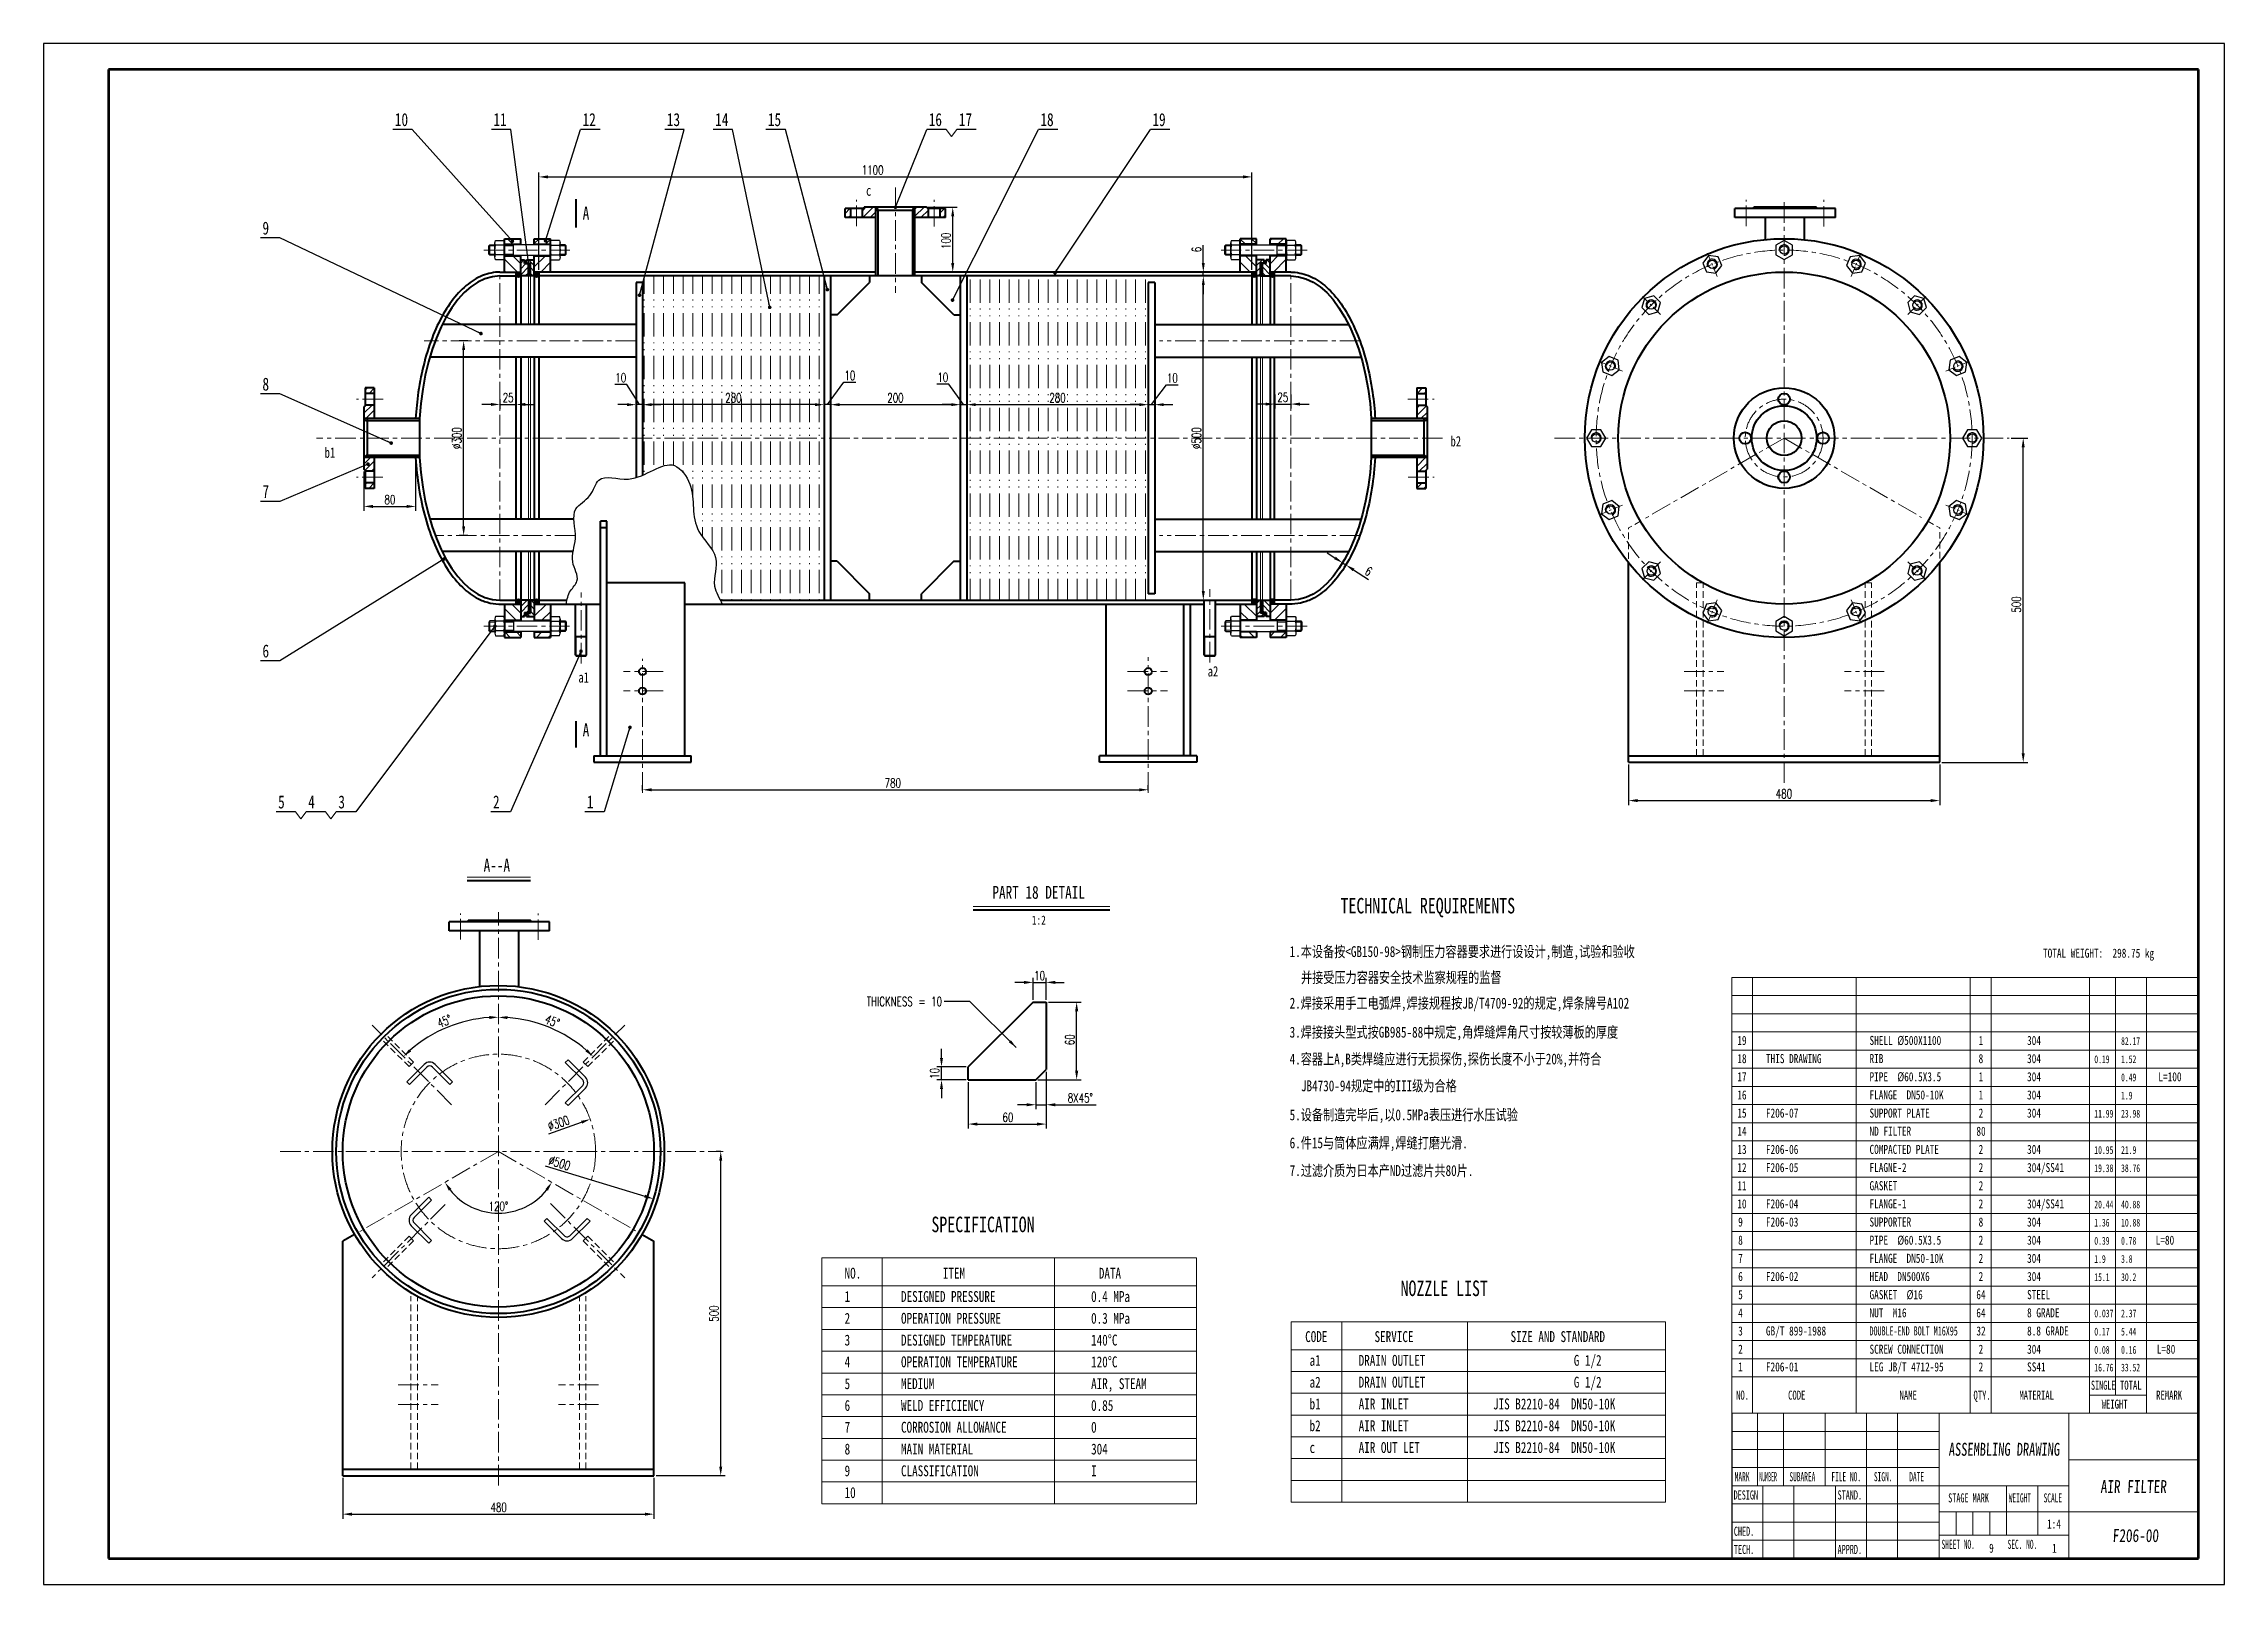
# Model space of a CAD drawing. Header units: millimetres. Extents: x 230 to 3594, y 464 to 2840.
import ezdxf
from ezdxf.enums import TextEntityAlignment as Align

# ---------------------------------------------------------------- set-up
doc = ezdxf.new("R2010")
doc.units = ezdxf.units.MM
doc.linetypes.add('CENTER', pattern=[50.8, 31.75, -6.35, 6.35, -6.35])
doc.linetypes.add('DASHED', pattern=[19.05, 12.7, -6.35])
for name, color, linetype, lineweight in [('center', 1, 'CENTER', 15), ('dash', 5, 'DASHED', 13), ('dimension', 2, 'Continuous', 15), ('fill', 4, 'Continuous', 13), ('Text', 2, 'Continuous', 15), ('thin', 3, 'Continuous', 15), ('wide', 7, 'Continuous', 40)]:
    doc.layers.add(name, color=color, linetype=linetype, lineweight=lineweight)
doc.styles.add('L-1', font='SimSun.ttf', dxfattribs={"width": 0.75})
doc.styles.get("Standard").update_dxf_attribs({"font": 'txt.shx', "width": 0.7})
doc.dimstyles.new('ISO-25', dxfattribs={"dimscale": 5.6, "dimtxt": 2.5, "dimasz": 2.5, "dimexe": 1.25, "dimexo": 0.625, "dimtad": 1, "dimdec": 3, "dimdsep": 46, "dimtxsty": 'Standard', "dimcen": 2.5, "dimazin": 2, "dimtfac": 1, "dimtdec": 3, "dimtmove": 0, "dimatfit": 3, "dimfxl": 0, "dimarcsym": 0})
pattern_1 = [(45, (151.317, 642.1954), (-5.61266, 5.61266), [])]
pattern_2 = [(135, (3087.7336, 0), (1.122532, 1.122532), []), (45, (3087.7336, 0), (1.122532, -1.122532), [])]
pattern_3 = [(135, (3087.7336, 0), (1.122532, 1.122532), []), (45, (3087.7336, 0), (1.122532, -1.122532), [])]

msp = doc.modelspace()

# ---------------------------------------------------------------- texts
at = {"layer": 'dimension', "insert": (1615.7926, 1355.7109), "char_height": 14, "attachment_point": 9}
msp.add_mtext('THICKNESS = 10', dxfattribs=at)
at = {"layer": 'Text', "style": 'L-1'}
for s, height, width, p in [('10', 20, 0.75, (771.6798, 2712.708)), ('11', 20, 0.75, (923.736, 2712.708)), ('12', 20, 0.75, (1061.3074, 2712.708)), ('13', 20, 0.75, (1191.2804, 2712.708)), ('14', 20, 0.75, (1265.8317, 2712.708)), ('15', 20, 0.75, (1347.1396, 2712.708)), ('16', 20, 0.75, (1595.2606, 2712.708)), ('17', 20, 0.75, (1641.711, 2712.708)), ('18', 20, 0.75, (1767.5243, 2712.708)), ('19', 20, 0.75, (1940.3171, 2712.708)), ('c', 16, 0.75, (1498.5939, 2605.258)), ('9', 20, 0.75, (567.4582, 2545.4026)), ('A', 20, 0.75, (1061.4508, 2568.48)), ('8', 20, 0.75, (567.4582, 2304.8177)), ('b2', 16, 0.75, (2400.1046, 2218.6386)), ('b1', 16, 0.75, (663.4392, 2201.1501)), ('7', 20, 0.75, (567.4582, 2139.1773)), ('6', 20, 0.75, (567.4582, 1893.3105)), ('a1', 16, 0.75, (1054.8729, 1854.5021)), ('a2', 16, 0.75, (2025.5508, 1863.9065)), ('A', 20, 0.75, (1061.4508, 1771.5818)), ('5', 20, 0.75, (591.6053, 1660.4498)), ('4', 20, 0.75, (638.0558, 1660.4498)), ('3', 20, 0.75, (684.5063, 1660.4498)), ('2', 20, 0.75, (923.0507, 1660.4498)), ('1', 20, 0.75, (1067.889, 1660.4498)), ('A--A', 20, 0.75, (908.6385, 1562.9051)), ('PART 18 DETAIL', 20, 0.75, (1693.4311, 1521.0782)), ('TECHNICAL REQUIREMENTS', 24, 0.75, (2230.4231, 1498.4956)), ('1:2', 14, 0.75, (1754.4138, 1481.2027)), ('1.本设备按<GB150-98>钢制压力容器要求进行设设计,制造,试验和验收', 16.8, 0.75, (2151.9896, 1431.2745)), ('TOTAL WEIGHT:  298.75 kg', 14, 0.75, (3314.1276, 1430.2825)), ('并接受压力容器安全技术监察规程的监督', 16.8, 0.75, (2169.4584, 1391.343)), ('2.焊接采用手工电弧焊,焊接规程按JB/T4709-92的规定,焊条牌号A102', 16.8, 0.75, (2151.9896, 1351.7932)), ('3.焊接接头型式按GB985-88中规定,角焊缝焊角尺寸按较薄板的厚度', 16.8, 0.75, (2151.9896, 1307.0679)), ('4.容器上A,B类焊缝应进行无损探伤,探伤长度不小于20%,并符合', 16.8, 0.75, (2151.9896, 1265.6657)), ('19', 14, 0.75, (2842.5444, 1295.6637)), ('18', 14, 0.75, (2842.5444, 1267.6637)), ('THIS DRAWING', 14, 0.75, (2886.7001, 1267.6637)), ('SHELL %%C500X1100', 14, 0.75, (3046.4923, 1295.6637)), ('RIB', 14, 0.75, (3046.4923, 1267.6637)), ('8', 14, 0.75, (3214.7812, 1267.6637)), ('1', 14, 0.75, (3214.7812, 1295.6637)), ('304', 14, 0.75, (3289.5349, 1295.6637)), ('304', 14, 0.75, (3289.5349, 1267.6637)), ('0.19', 12, 0.6, (3393.2753, 1267.6637)), ('82.17', 12, 0.6, (3434.5553, 1295.6637)), ('1.52', 12, 0.6, (3434.5553, 1267.6637)), ('17', 14, 0.75, (2842.5444, 1239.6637)), ('PIPE  %%C60.5X3.5', 14, 0.75, (3046.4923, 1239.6637)), ('1', 14, 0.75, (3214.7812, 1239.6637)), ('304', 14, 0.75, (3289.5349, 1239.6637)), ('0.49', 12, 0.6, (3434.5553, 1239.6637)), ('L=100', 14, 0.75, (3492.086, 1239.6637)), ('JB4730-94规定中的III级为合格', 16.8, 0.75, (2169.4584, 1224.2636)), ('16', 14, 0.75, (2842.5444, 1211.6637)), ('FLANGE  DN50-10K', 14, 0.75, (3046.4923, 1211.6637)), ('1', 14, 0.75, (3214.7812, 1211.6637)), ('304', 14, 0.75, (3289.5349, 1211.6637)), ('1.9', 12, 0.6, (3434.5553, 1211.6637)), ('5.设备制造完毕后,以0.5MPa表压进行水压试验', 16.8, 0.75, (2151.9896, 1179.5381)), ('15', 14, 0.75, (2842.5444, 1183.6637)), ('F206-07', 14, 0.75, (2886.7001, 1183.6637)), ('SUPPORT PLATE', 14, 0.75, (3046.4923, 1183.6637)), ('2', 14, 0.75, (3214.7812, 1183.6637)), ('304', 14, 0.75, (3289.5349, 1183.6637)), ('11.99', 12, 0.6, (3393.2753, 1183.6637)), ('23.98', 12, 0.6, (3434.5553, 1183.6637)), ('6.件15与筒体应满焊,焊缝打磨光滑.', 16.8, 0.75, (2151.9896, 1136.294)), ('14', 14, 0.75, (2842.5444, 1155.6637)), ('ND FILTER ', 14, 0.75, (3046.4923, 1155.6637)), ('80', 14, 0.75, (3211.3618, 1155.6637)), ('7.过滤介质为日本产ND过滤片共80片.', 16.8, 0.75, (2151.9896, 1093.5789)), ('13', 14, 0.75, (2842.5444, 1127.6637)), ('12', 14, 0.75, (2842.5444, 1099.6637)), ('F206-06', 14, 0.75, (2886.7001, 1127.6637)), ('F206-05', 14, 0.75, (2886.7001, 1099.6637)), ('COMPACTED PLATE', 14, 0.75, (3046.4923, 1127.6637)), ('FLAGNE-2', 14, 0.75, (3046.4923, 1099.6637)), ('2', 14, 0.75, (3214.7812, 1127.6637)), ('2', 14, 0.75, (3214.7812, 1099.6637)), ('304', 14, 0.75, (3289.5349, 1127.6637)), ('304/SS41', 14, 0.75, (3289.5349, 1099.6637)), ('10.95', 12, 0.6, (3393.2753, 1127.6637)), ('19.38', 12, 0.6, (3393.2753, 1099.6637)), ('38.76', 12, 0.6, (3434.5553, 1099.6637)), ('21.9', 12, 0.6, (3434.5553, 1127.6637)), ('11', 14, 0.75, (2842.5444, 1071.6637)), ('GASKET', 14, 0.75, (3046.4923, 1071.6637)), ('2', 14, 0.75, (3214.7812, 1071.6637)), ('10', 14, 0.75, (2842.5444, 1043.6637)), ('F206-04', 14, 0.75, (2886.7001, 1043.6637)), ('FLANGE-1', 14, 0.75, (3046.4923, 1043.6637)), ('2', 14, 0.75, (3214.7812, 1043.6637)), ('304/SS41', 14, 0.75, (3289.5349, 1043.6637)), ('20.44', 12, 0.6, (3393.2753, 1043.6637)), ('40.88', 12, 0.6, (3434.5553, 1043.6637)), ('SPECIFICATION', 24, 0.75, (1599.3552, 1006.9322)), ('9', 14, 0.75, (2843.9026, 1015.6637)), ('F206-03', 14, 0.75, (2886.7001, 1015.6637)), ('SUPPORTER', 14, 0.75, (3046.4923, 1015.6637)), ('8', 14, 0.75, (3214.7812, 1015.6637)), ('304', 14, 0.75, (3289.5349, 1015.6637)), ('1.36', 12, 0.6, (3393.2753, 1015.6637)), ('10.88', 12, 0.6, (3434.5553, 1015.6637)), ('8', 14, 0.75, (2843.9026, 987.6637)), ('PIPE  %%C60.5X3.5', 14, 0.75, (3046.4923, 987.6637)), ('2', 14, 0.75, (3214.7812, 987.6637)), ('304', 14, 0.75, (3289.5349, 987.6637)), ('0.39', 12, 0.6, (3393.2753, 987.6637)), ('0.78', 12, 0.6, (3434.5553, 987.6637)), ('L=80', 14, 0.75, (3487.9339, 987.6637)), ('NO.', 16.8, 0.75, (1465.4555, 935.314)), ('ITEM', 16.8, 0.75, (1617.0176, 935.314)), ('DATA', 16.8, 0.75, (1857.6324, 935.314)), ('7', 14, 0.75, (2843.9026, 959.6637)), ('6', 14, 0.75, (2843.9026, 931.6637)), ('F206-02', 14, 0.75, (2886.7001, 931.6637)), ('HEAD  DN500X6', 14, 0.75, (3046.4923, 931.6637)), ('FLANGE  DN50-10K', 14, 0.75, (3046.4923, 959.6637)), ('2', 14, 0.75, (3214.7812, 959.6637)), ('2', 14, 0.75, (3214.7812, 931.6637)), ('304', 14, 0.75, (3289.5349, 959.6637)), ('304', 14, 0.75, (3289.5349, 931.6637)), ('1.9', 12, 0.6, (3393.2753, 959.6637)), ('15.1', 12, 0.6, (3393.2753, 931.6637)), ('3.8', 12, 0.6, (3434.5553, 959.6637)), ('30.2', 12, 0.6, (3434.5553, 931.6637)), ('1', 16.8, 0.75, (1465.4555, 899.3814)), ('DESIGNED PRESSURE', 16.8, 0.75, (1552.505, 899.3814)), ('0.4 MPa', 16.8, 0.75, (1845.7125, 899.3814)), ('NOZZLE LIST', 24, 0.75, (2323.0772, 908.4528)), ('5', 14, 0.75, (2843.9026, 903.6637)), ('GASKET  %%C16', 14, 0.75, (3046.4923, 903.6637)), ('64', 14, 0.75, (3211.2245, 903.6637)), ('STEEL', 14, 0.75, (3289.5349, 903.6637)), ('2', 16.8, 0.75, (1465.4555, 865.7814)), ('OPERATION PRESSURE', 16.8, 0.75, (1552.505, 865.7814)), ('0.3 MPa', 16.8, 0.75, (1845.7125, 865.7814)), ('4', 14, 0.75, (2843.9026, 875.6637)), ('NUT  M16', 14, 0.75, (3046.4923, 875.6637)), ('64', 14, 0.75, (3211.2245, 875.6637)), ('8 GRADE', 14, 0.75, (3289.5349, 875.6637)), ('0.037', 12, 0.6, (3393.2753, 875.6637)), ('2.37', 12, 0.6, (3434.5553, 875.6637)), ('3', 16.8, 0.75, (1465.4555, 832.1814)), ('DESIGNED TEMPERATURE', 16.8, 0.75, (1552.505, 832.1814)), ('140%%dC', 16.8, 0.75, (1845.7125, 832.1814)), ('CODE', 16.8, 0.75, (2175.9322, 837.5453)), ('SERVICE', 16.8, 0.75, (2282.9884, 837.5453)), ('SIZE AND STANDARD', 16.8, 0.75, (2492.7694, 837.5453)), ('3', 14, 0.75, (2843.9026, 847.6637)), ('GB/T 899-1988', 14, 0.75, (2886.7001, 847.6637)), ('DOUBLE-END BOLT M16X95', 14, 0.65, (3046.4923, 847.6637)), ('32', 14, 0.75, (3211.3586, 847.6637)), ('8.8 GRADE', 14, 0.75, (3289.5349, 847.6637)), ('0.17', 12, 0.6, (3393.2753, 847.6637)), ('5.44', 12, 0.6, (3434.5553, 847.6637)), ('4', 16.8, 0.75, (1465.4555, 798.5814)), ('OPERATION TEMPERATURE', 16.8, 0.75, (1552.505, 798.5814)), ('120%%DC', 16.8, 0.75, (1845.7125, 798.5814)), ('a1', 16.8, 0.75, (2182.7312, 800.9019)), ('DRAIN OUTLET', 16.8, 0.75, (2258.4722, 800.9019)), ('G 1/2', 16.8, 0.75, (2590.3198, 800.9019)), ('2', 14, 0.75, (2843.9026, 819.5097)), ('SCREW CONNECTION', 14, 0.75, (3046.4923, 819.5097)), ('LEG JB/T 4712-95', 14, 0.75, (3046.4923, 792.2458)), ('2', 14, 0.75, (3214.7812, 819.5097)), ('304', 14, 0.75, (3289.5349, 819.5097)), ('0.08', 12, 0.6, (3393.2753, 819.5097)), ('0.16', 12, 0.6, (3434.5553, 819.5097)), ('L=80', 14, 0.75, (3489.6525, 819.5097)), ('5', 16.8, 0.75, (1465.4555, 764.9814)), ('MEDIUM', 16.8, 0.75, (1552.505, 764.9814)), ('AIR, STEAM', 16.8, 0.75, (1845.7125, 764.9814)), ('a2', 16.8, 0.75, (2182.7312, 767.3019)), ('DRAIN OUTLET', 16.8, 0.75, (2258.4722, 767.3019)), ('G 1/2', 16.8, 0.75, (2590.3198, 767.3019)), ('1', 14, 0.75, (2843.9026, 792.2458)), ('F206-01', 14, 0.75, (2886.7001, 792.2458)), ('2', 14, 0.75, (3214.7812, 792.2458)), ('SS41', 14, 0.75, (3289.5349, 792.2458)), ('16.76', 12, 0.6, (3393.2753, 792.2458)), ('33.52', 12, 0.6, (3434.5553, 792.2458)), ('6', 16.8, 0.75, (1465.4555, 731.3814)), ('WELD EFFICIENCY', 16.8, 0.75, (1552.505, 731.3814)), ('0.85', 16.8, 0.75, (1845.7125, 731.3814)), ('b1', 16.8, 0.75, (2182.7312, 733.7019)), ('AIR INLET', 16.8, 0.75, (2258.4722, 733.7019)), ('JIS B2210-84  DN50-10K', 16.8, 0.75, (2465.7631, 733.7019)), ('7', 16.8, 0.75, (1465.4555, 697.7814)), ('CORROSION ALLOWANCE', 16.8, 0.75, (1552.505, 697.7814)), ('0', 16.8, 0.75, (1845.7125, 697.7814)), ('b2', 16.8, 0.75, (2182.7312, 700.1019)), ('AIR INLET', 16.8, 0.75, (2258.4722, 700.1019)), ('JIS B2210-84  DN50-10K', 16.8, 0.75, (2465.7631, 700.1019)), ('8', 16.8, 0.75, (1465.4555, 664.1814)), ('MAIN MATERIAL', 16.8, 0.75, (1552.505, 664.1814)), ('304', 16.8, 0.75, (1845.7125, 664.1814)), ('c', 16.8, 0.75, (2182.7312, 666.5019)), ('AIR OUT LET', 16.8, 0.75, (2258.4722, 666.5019)), ('JIS B2210-84  DN50-10K', 16.8, 0.75, (2465.7631, 666.5019)), ('9', 16.8, 0.75, (1465.4555, 630.5814)), ('CLASSIFICATION', 16.8, 0.75, (1552.505, 630.5814)), ('I', 16.8, 0.75, (1845.7125, 630.5814)), ('10', 16.8, 0.75, (1465.4555, 596.9814))]:
    msp.add_text(s, height=height, dxfattribs=dict(at, width=width)).set_placement(p)

# ---------------------------------------------------------------- blocks, each defined once
blk = doc.blocks.new('*D1')
at = {"layer": 'Defpoints', "color": 0}
for p in [(2093.9, 2634.3), (993.9, 2487.5), (2093.9, 2487.5)]:
    blk.add_point(p, dxfattribs=at)
at = {"layer": 'dimension', "color": 0, "lineweight": -2}
for p, q in [((993.9, 2491), (993.9, 2641.3)), ((1007.9, 2634.3), (2079.9, 2634.3)), ((2093.9, 2491), (2093.9, 2641.3))]:
    blk.add_line(p, q, dxfattribs=at)
at = {"layer": 'dimension', "color": 0}
for points in [[(1007.9, 2636.7), (1007.9, 2632), (993.9, 2634.3)], [(2079.9, 2636.7), (2079.9, 2632), (2093.9, 2634.3)]]:
    blk.add_solid(points, dxfattribs=at)
at = {"layer": 'dimension', "color": 0, "insert": (1508.7, 2644.8), "char_height": 14, "attachment_point": 5}
blk.add_mtext('1100', dxfattribs=at)
blk = doc.blocks.new('*D2')
at = {"layer": 'Defpoints', "color": 0}
for p in [(2128.9, 2302.2), (2153.9, 2302.2), (2153.9, 2284)]:
    blk.add_point(p, dxfattribs=at)
at = {"layer": 'dimension', "color": 0, "lineweight": -2}
for p, q in [((2128.9, 2298.7), (2128.9, 2277)), ((2153.9, 2298.7), (2153.9, 2277)), ((2114.9, 2284), (2100.9, 2284)), ((2128.9, 2284), (2153.9, 2284)), ((2167.9, 2284), (2181.9, 2284))]:
    blk.add_line(p, q, dxfattribs=at)
at = {"layer": 'dimension', "color": 0}
for points in [[(2114.9, 2286.3), (2114.9, 2281.6), (2128.9, 2284)], [(2167.9, 2286.3), (2167.9, 2281.6), (2153.9, 2284)]]:
    blk.add_solid(points, dxfattribs=at)
at = {"layer": 'dimension', "color": 0, "insert": (2141.4, 2294.5), "char_height": 14, "attachment_point": 5}
blk.add_mtext('25', dxfattribs=at)
blk = doc.blocks.new('head')
at = {"layer": 'center'}
blk.add_line((250, 25), (-250, 25), dxfattribs=at)
at = {"layer": 'wide'}
for p, q in [((-256, 25), (-256, 0)), ((-175, 0), (-256, 0)), ((-250, 25), (-250, 0)), ((125, 0), (-125, 0)), ((256, 0), (175, 0)), ((250, 25), (250, 0)), ((256, 25), (256, 0))]:
    blk.add_line(p, q, dxfattribs=at)
at = {"layer": 'wide', "extrusion": (0, 0, -1)}
for start_param, end_param in [(0, 1.449902), (1.691691, 3.141593)]:
    blk.add_ellipse((0, 25), major_axis=(-250, 0), ratio=0.5, start_param=start_param, end_param=end_param, dxfattribs=at)
at = {"layer": 'wide'}
for points, knots in [([(-256, 25), (-256, 29.6), (-255.5, 34.1), (-253.7, 43.1), (-252.4, 47.6), (-248.8, 56.4), (-246.6, 60.7), (-238.8, 73.4), (-232.1, 81.4), (-215.7, 96.5), (-206, 103.6), (-184.3, 116.7), (-172.2, 122.6), (-146.1, 133.2), (-132, 137.8), (-102.3, 145.5), (-86.7, 148.6), (-57.4, 152.9), (-43.8, 154.3), (-30.2, 155.1)], [0, 0, 0, 0, 0.099665, 0.099665, 0.199331, 0.199331, 0.298996, 0.298996, 0.496751, 0.496751, 0.694506, 0.694506, 0.89226, 0.89226, 1.090015, 1.090015, 1.28777, 1.28777, 1.45135, 1.45135, 1.45135, 1.45135]), ([(30.1, 155.1), (46.1, 154.1), (61.9, 152.4), (93.2, 147.4), (108.6, 144.1), (137.8, 135.9), (151.7, 131.1), (177.3, 120.2), (189.1, 114.1), (210.1, 100.8), (219.3, 93.5), (235, 78.1), (241.3, 70), (249.2, 55.9), (251.6, 50.2), (254.9, 38.6), (255.8, 32.7), (256, 26.2), (256, 25.6), (256, 25)], [1.690243, 1.690243, 1.690243, 1.690243, 1.881034, 1.881034, 2.078789, 2.078789, 2.276543, 2.276543, 2.474298, 2.474298, 2.672053, 2.672053, 2.869807, 2.869807, 2.999233, 2.999233, 3.128659, 3.128659, 3.141593, 3.141593, 3.141593, 3.141593])]:
    blk.add_open_spline(points, degree=3, knots=knots, dxfattribs=at)
blk = doc.blocks.new('16x95')
at = {"lineweight": 25}
for p, q in [((-93.4, 7.9), (-95, 6.3)), ((-95, 6.3), (-95, -6.5)), ((-85.8, 7.9), (-93.4, 7.9)), ((-71, 7.9), (0, 7.9)), ((-57, 7.9), (-57, -8.1)), ((14.8, 7.9), (22.4, 7.9)), ((22.4, 7.9), (24, 6.3)), ((24, 6.3), (24, -6.5)), ((-93.4, -8.1), (-95, -6.5)), ((-93.4, -8.1), (-85.8, -8.1)), ((0, -8.1), (-71, -8.1)), ((22.4, -8.1), (14.8, -8.1)), ((22.4, -8.1), (24, -6.5))]:
    blk.add_line(p, q, dxfattribs=at)
at = {"lineweight": 13}
for p, q in [((-95, 6.3), (-85.8, 6.3)), ((-93.4, -8.1), (-93.4, 7.9)), ((-71, 6.3), (-57, 6.3)), ((24, 6.3), (14.8, 6.3)), ((22.4, -8.1), (22.4, 7.9)), ((-85.8, -6.5), (-95, -6.5)), ((-57, -6.5), (-71, -6.5)), ((14.8, -6.5), (24, -6.5))]:
    blk.add_line(p, q, dxfattribs=at)
for p, q in [((-85.8, 11.1), (-85.8, -11.1)), ((-72, 7.4), (-84.8, 7.4)), ((-71, -11.1), (-71, 11.1)), ((-71, -11.1), (-71, 11.1)), ((0, -11.1), (0, 11.1)), ((1, 7.4), (13.8, 7.4)), ((14.8, 11.1), (14.8, -11.1)), ((-72, -7.4), (-84.8, -7.4)), ((1, -7.4), (13.8, -7.4))]:
    blk.add_line(p, q)
for points in [[(-72, 14.8), (-84.8, 14.8)], [(1, 14.8), (13.8, 14.8)], [(-84.8, -14.8), (-72, -14.8)], [(13.8, -14.8), (1, -14.8)]]:
    blk.add_lwpolyline(points)
for centre, radius, start, end in [((-78.6, 11.1), 7.18, 149.0201, 210.9799), ((-58.6, 0), 27.2, 164.2217, 195.7782), ((-78.2, 11.1), 7.16, 328.9298, 31.0683), ((-98.2, 0), 27.2, 344.2218, 15.7783), ((7.2, 11.1), 7.16, 148.9317, 211.0702), ((27.2, 0), 27.2, 164.2217, 195.7782), ((7.6, 11.1), 7.18, 329.0201, 30.9799), ((-12.4, 0), 27.2, 344.2218, 15.7783), ((-78.6, -11.1), 7.18, 149.0201, 210.9799), ((-78.2, -11.1), 7.18, 329.0212, 30.9788), ((7.2, -11.1), 7.18, 149.0212, 210.9788), ((7.6, -11.1), 7.18, 329.0201, 30.9799)]:
    blk.add_arc(centre, radius, start, end)
blk = doc.blocks.new('*D7')
at = {"layer": 'Defpoints', "color": 0}
for p in [(933.9, 2295.3), (958.9, 2295.3), (958.9, 2283.4)]:
    blk.add_point(p, dxfattribs=at)
at = {"layer": 'dimension', "color": 0, "lineweight": -2}
for p, q in [((933.9, 2291.8), (933.9, 2276.4)), ((958.9, 2291.8), (958.9, 2276.4)), ((919.9, 2283.4), (905.9, 2283.4)), ((933.9, 2283.4), (958.9, 2283.4)), ((972.9, 2283.4), (986.9, 2283.4))]:
    blk.add_line(p, q, dxfattribs=at)
at = {"layer": 'dimension', "color": 0}
for points in [[(919.9, 2285.8), (919.9, 2281.1), (933.9, 2283.4)], [(972.9, 2285.8), (972.9, 2281.1), (958.9, 2283.4)]]:
    blk.add_solid(points, dxfattribs=at)
at = {"layer": 'dimension', "color": 0, "insert": (946.4, 2293.9), "char_height": 14, "attachment_point": 5}
blk.add_mtext('25', dxfattribs=at)
blk = doc.blocks.new('*D8')
at = {"layer": 'Defpoints', "color": 0}
for p in [(2231.1, 2035), (2236.2, 2031.7), (2238.8, 2035.9)]:
    blk.add_point(p, dxfattribs=at)
at = {"layer": 'dimension', "color": 0, "lineweight": -2}
for p, q in [((2221.9, 2046.6), (2210.1, 2054.1)), ((2233, 2037.9), (2237.5, 2045)), ((2233.7, 2039.1), (2238.8, 2035.9)), ((2238, 2034.7), (2242.6, 2041.8)), ((2250.6, 2028.4), (2273.8, 2013.6))]:
    blk.add_line(p, q, dxfattribs=at)
at = {"layer": 'dimension', "color": 0}
for points in [[(2223.2, 2048.6), (2220.7, 2044.7), (2233.7, 2039.1)], [(2251.9, 2030.3), (2249.4, 2026.4), (2238.8, 2035.9)]]:
    blk.add_solid(points, dxfattribs=at)
at = {"layer": 'dimension', "color": 0, "insert": (2273.8, 2026.1), "char_height": 14, "attachment_point": 5, "rotation": 327.5262}
blk.add_mtext('6', dxfattribs=at)
blk = doc.blocks.new('*D9')
at = {"layer": 'Defpoints', "color": 0}
for p in [(1153.9, 1684.7), (1933.9, 1689.2), (1933.9, 1684.7)]:
    blk.add_point(p, dxfattribs=at)
at = {"layer": 'dimension', "color": 0, "lineweight": -2}
for p, q in [((1153.9, 1688.2), (1153.9, 1696.2)), ((1167.9, 1689.2), (1919.9, 1689.2)), ((1933.9, 1688.2), (1933.9, 1696.2))]:
    blk.add_line(p, q, dxfattribs=at)
at = {"layer": 'dimension', "color": 0}
for points in [[(1167.9, 1691.5), (1167.9, 1686.8), (1153.9, 1689.2)], [(1919.9, 1691.5), (1919.9, 1686.8), (1933.9, 1689.2)]]:
    blk.add_solid(points, dxfattribs=at)
at = {"layer": 'dimension', "color": 0, "insert": (1539.9, 1699.7), "char_height": 14, "attachment_point": 5}
blk.add_mtext('780', dxfattribs=at)
blk = doc.blocks.new('*D10')
at = {"layer": 'Defpoints', "color": 0}
for p in [(1582.4, 2587.5), (1632.3, 2587.5), (1617.3, 2487.5)]:
    blk.add_point(p, dxfattribs=at)
at = {"layer": 'dimension', "color": 0, "lineweight": -2}
for p, q in [((1585.9, 2587.5), (1639.3, 2587.5)), ((1632.3, 2501.5), (1632.3, 2573.5)), ((1620.8, 2487.5), (1639.3, 2487.5))]:
    blk.add_line(p, q, dxfattribs=at)
at = {"layer": 'dimension', "color": 0}
for points in [[(1629.9, 2573.5), (1634.6, 2573.5), (1632.3, 2587.5)], [(1629.9, 2501.5), (1634.6, 2501.5), (1632.3, 2487.5)]]:
    blk.add_solid(points, dxfattribs=at)
at = {"layer": 'dimension', "color": 0, "insert": (1621.8, 2535.7), "char_height": 14, "attachment_point": 5, "rotation": 90}
blk.add_mtext('100', dxfattribs=at)
blk = doc.blocks.new('*D11')
at = {"layer": 'Defpoints', "color": 0}
for p in [(1443.9, 2306.2), (1643.9, 2306.2), (1643.9, 2283.1)]:
    blk.add_point(p, dxfattribs=at)
at = {"layer": 'dimension', "color": 0, "lineweight": -2}
for p, q in [((1443.9, 2302.7), (1443.9, 2276.1)), ((1643.9, 2302.7), (1643.9, 2276.1)), ((1457.9, 2283.1), (1629.9, 2283.1))]:
    blk.add_line(p, q, dxfattribs=at)
at = {"layer": 'dimension', "color": 0}
for points in [[(1457.9, 2285.4), (1457.9, 2280.8), (1443.9, 2283.1)], [(1629.9, 2285.4), (1629.9, 2280.8), (1643.9, 2283.1)]]:
    blk.add_solid(points, dxfattribs=at)
at = {"layer": 'dimension', "color": 0, "insert": (1543.9, 2293.6), "char_height": 14, "attachment_point": 5}
blk.add_mtext('200', dxfattribs=at)
blk = doc.blocks.new('*D12')
at = {"layer": 'Defpoints', "color": 0}
for p in [(1643.9, 2306.2), (1653.9, 2283.1), (1653.9, 2283.1)]:
    blk.add_point(p, dxfattribs=at)
at = {"layer": 'dimension', "color": 0, "lineweight": -2}
for p, q in [((1626.2, 2314.6), (1607.8, 2314.6)), ((1648.9, 2283.1), (1626.2, 2314.6)), ((1643.9, 2302.7), (1643.9, 2276.1)), ((1653.9, 2286.6), (1653.9, 2290.1)), ((1629.9, 2283.1), (1615.9, 2283.1)), ((1643.9, 2283.1), (1653.9, 2283.1)), ((1643.9, 2283.1), (1653.9, 2283.1)), ((1667.9, 2283.1), (1681.9, 2283.1))]:
    blk.add_line(p, q, dxfattribs=at)
at = {"layer": 'dimension', "color": 0}
for points in [[(1629.9, 2285.4), (1629.9, 2280.8), (1643.9, 2283.1)], [(1667.9, 2285.4), (1667.9, 2280.8), (1653.9, 2283.1)]]:
    blk.add_solid(points, dxfattribs=at)
at = {"layer": 'dimension', "color": 0, "insert": (1617, 2325.1), "char_height": 14, "attachment_point": 5}
blk.add_mtext('10', dxfattribs=at)
blk = doc.blocks.new('*D13')
at = {"layer": 'Defpoints', "color": 0}
for p in [(1653.9, 2283.1), (1933.9, 2283.1), (1933.9, 2283.1)]:
    blk.add_point(p, dxfattribs=at)
at = {"layer": 'dimension', "color": 0, "lineweight": -2}
for p, q in [((1653.9, 2286.6), (1653.9, 2290.1)), ((1933.9, 2286.6), (1933.9, 2290.1)), ((1667.9, 2283.1), (1919.9, 2283.1))]:
    blk.add_line(p, q, dxfattribs=at)
at = {"layer": 'dimension', "color": 0}
for points in [[(1667.9, 2285.4), (1667.9, 2280.8), (1653.9, 2283.1)], [(1919.9, 2285.4), (1919.9, 2280.8), (1933.9, 2283.1)]]:
    blk.add_solid(points, dxfattribs=at)
at = {"layer": 'dimension', "color": 0, "insert": (1793.9, 2293.6), "char_height": 14, "attachment_point": 5}
blk.add_mtext('280', dxfattribs=at)
blk = doc.blocks.new('*D14')
at = {"layer": 'Defpoints', "color": 0}
for p in [(1933.9, 2283.1), (1943.9, 2283.1), (1943.9, 2283.1)]:
    blk.add_point(p, dxfattribs=at)
at = {"layer": 'dimension', "color": 0, "lineweight": -2}
for p, q in [((1933.9, 2286.6), (1933.9, 2290.1)), ((1938.9, 2283.1), (1961.8, 2313.7)), ((1943.9, 2286.6), (1943.9, 2290.1)), ((1961.8, 2313.7), (1980.2, 2313.7)), ((1919.9, 2283.1), (1905.9, 2283.1)), ((1933.9, 2283.1), (1943.9, 2283.1)), ((1933.9, 2283.1), (1943.9, 2283.1)), ((1957.9, 2283.1), (1971.9, 2283.1))]:
    blk.add_line(p, q, dxfattribs=at)
at = {"layer": 'dimension', "color": 0}
for points in [[(1919.9, 2285.4), (1919.9, 2280.8), (1933.9, 2283.1)], [(1957.9, 2285.4), (1957.9, 2280.8), (1943.9, 2283.1)]]:
    blk.add_solid(points, dxfattribs=at)
at = {"layer": 'dimension', "color": 0, "insert": (1971, 2324.2), "char_height": 14, "attachment_point": 5}
blk.add_mtext('10', dxfattribs=at)
blk = doc.blocks.new('*D15')
at = {"layer": 'Defpoints', "color": 0}
for p in [(1443.9, 2306.2), (1433.9, 2283.1), (1433.9, 2283.1)]:
    blk.add_point(p, dxfattribs=at)
at = {"layer": 'dimension', "color": 0, "lineweight": -2}
for p, q in [((1433.9, 2286.6), (1433.9, 2290.1)), ((1438.9, 2283.1), (1464.4, 2317.6)), ((1443.9, 2302.7), (1443.9, 2276.1)), ((1464.4, 2317.6), (1482.9, 2317.6)), ((1419.9, 2283.1), (1405.9, 2283.1)), ((1443.9, 2283.1), (1433.9, 2283.1)), ((1443.9, 2283.1), (1433.9, 2283.1)), ((1457.9, 2283.1), (1471.9, 2283.1))]:
    blk.add_line(p, q, dxfattribs=at)
at = {"layer": 'dimension', "color": 0}
for points in [[(1419.9, 2285.4), (1419.9, 2280.8), (1433.9, 2283.1)], [(1457.9, 2285.4), (1457.9, 2280.8), (1443.9, 2283.1)]]:
    blk.add_solid(points, dxfattribs=at)
at = {"layer": 'dimension', "color": 0, "insert": (1473.6, 2328.1), "char_height": 14, "attachment_point": 5}
blk.add_mtext('10', dxfattribs=at)
blk = doc.blocks.new('*D16')
at = {"layer": 'Defpoints', "color": 0}
for p in [(1153.9, 2283.1), (1153.9, 2283.1), (1433.9, 2283.1)]:
    blk.add_point(p, dxfattribs=at)
at = {"layer": 'dimension', "color": 0, "lineweight": -2}
for p, q in [((1153.9, 2286.6), (1153.9, 2290.1)), ((1433.9, 2286.6), (1433.9, 2290.1)), ((1419.9, 2283.1), (1167.9, 2283.1))]:
    blk.add_line(p, q, dxfattribs=at)
at = {"layer": 'dimension', "color": 0}
for points in [[(1167.9, 2285.4), (1167.9, 2280.8), (1153.9, 2283.1)], [(1419.9, 2285.4), (1419.9, 2280.8), (1433.9, 2283.1)]]:
    blk.add_solid(points, dxfattribs=at)
at = {"layer": 'dimension', "color": 0, "insert": (1293.9, 2293.6), "char_height": 14, "attachment_point": 5}
blk.add_mtext('280', dxfattribs=at)
blk = doc.blocks.new('*D17')
at = {"layer": 'Defpoints', "color": 0}
for p in [(1143.9, 2283.1), (1143.9, 2283.1), (1153.9, 2283.1)]:
    blk.add_point(p, dxfattribs=at)
at = {"layer": 'dimension', "color": 0, "lineweight": -2}
for p, q in [((1129.4, 2314.1), (1110.9, 2314.1)), ((1148.9, 2283.1), (1129.4, 2314.1)), ((1143.9, 2286.6), (1143.9, 2290.1)), ((1153.9, 2286.6), (1153.9, 2290.1)), ((1129.9, 2283.1), (1115.9, 2283.1)), ((1153.9, 2283.1), (1143.9, 2283.1)), ((1153.9, 2283.1), (1143.9, 2283.1)), ((1167.9, 2283.1), (1181.9, 2283.1))]:
    blk.add_line(p, q, dxfattribs=at)
at = {"layer": 'dimension', "color": 0}
for points in [[(1129.9, 2285.4), (1129.9, 2280.8), (1143.9, 2283.1)], [(1167.9, 2285.4), (1167.9, 2280.8), (1153.9, 2283.1)]]:
    blk.add_solid(points, dxfattribs=at)
at = {"layer": 'dimension', "color": 0, "insert": (1120.2, 2324.6), "char_height": 14, "attachment_point": 5}
blk.add_mtext('10', dxfattribs=at)
blk = doc.blocks.new('*D18')
at = {"layer": 'Defpoints', "color": 0}
for p in [(2018.8, 2481.5), (2020.5, 2481.5), (2020.5, 1981.5)]:
    blk.add_point(p, dxfattribs=at)
at = {"layer": 'dimension', "color": 0, "lineweight": -2}
for p, q in [((2017, 2481.5), (2011.8, 2481.5)), ((2018.8, 1995.5), (2018.8, 2467.5)), ((2017, 1981.5), (2011.8, 1981.5))]:
    blk.add_line(p, q, dxfattribs=at)
at = {"layer": 'dimension', "color": 0}
for points in [[(2016.5, 2467.5), (2021.1, 2467.5), (2018.8, 2481.5)], [(2016.5, 1995.5), (2021.1, 1995.5), (2018.8, 1981.5)]]:
    blk.add_solid(points, dxfattribs=at)
at = {"layer": 'dimension', "color": 0, "insert": (2008.3, 2231.5), "char_height": 14, "attachment_point": 5, "rotation": 90}
blk.add_mtext('%%c500', dxfattribs=at)
blk = doc.blocks.new('*D19')
at = {"layer": 'Defpoints', "color": 0}
for p in [(2018.8, 2487.5), (2018.8, 2487.5), (2020.5, 2481.5)]:
    blk.add_point(p, dxfattribs=at)
at = {"layer": 'dimension', "color": 0, "lineweight": -2}
for p, q in [((2018.8, 2501.5), (2018.8, 2529.1)), ((2015.3, 2487.5), (2011.8, 2487.5)), ((2017, 2481.5), (2011.8, 2481.5)), ((2018.8, 2481.5), (2018.8, 2487.5)), ((2018.8, 2467.5), (2018.8, 2453.5))]:
    blk.add_line(p, q, dxfattribs=at)
at = {"layer": 'dimension', "color": 0}
for points in [[(2016.5, 2501.5), (2021.1, 2501.5), (2018.8, 2487.5)], [(2016.5, 2467.5), (2021.1, 2467.5), (2018.8, 2481.5)]]:
    blk.add_solid(points, dxfattribs=at)
at = {"layer": 'dimension', "color": 0, "insert": (2008.3, 2522.3), "char_height": 14, "attachment_point": 5, "rotation": 90}
blk.add_mtext('6', dxfattribs=at)
blk = doc.blocks.new('*D20')
at = {"layer": 'Defpoints', "color": 0}
for p in [(877.8, 2381.5), (888, 2381.5), (888, 2081.5)]:
    blk.add_point(p, dxfattribs=at)
at = {"layer": 'dimension', "color": 0, "lineweight": -2}
for p, q in [((884.5, 2381.5), (870.8, 2381.5)), ((877.8, 2095.5), (877.8, 2367.5)), ((884.5, 2081.5), (870.8, 2081.5))]:
    blk.add_line(p, q, dxfattribs=at)
at = {"layer": 'dimension', "color": 0}
for points in [[(875.5, 2367.5), (880.2, 2367.5), (877.8, 2381.5)], [(875.5, 2095.5), (880.2, 2095.5), (877.8, 2081.5)]]:
    blk.add_solid(points, dxfattribs=at)
at = {"layer": 'dimension', "color": 0, "insert": (867.3, 2231.5), "char_height": 14, "attachment_point": 5, "rotation": 90}
blk.add_mtext('%%c300', dxfattribs=at)
blk = doc.blocks.new('*D21')
at = {"layer": 'Defpoints', "color": 0}
for p in [(2674.8, 1731.5), (3154.8, 1731.5), (3154.8, 1672.5)]:
    blk.add_point(p, dxfattribs=at)
at = {"layer": 'dimension', "color": 0, "lineweight": -2}
for p, q in [((2674.8, 1728), (2674.8, 1665.5)), ((3154.8, 1728), (3154.8, 1665.5)), ((2688.8, 1672.5), (3140.8, 1672.5))]:
    blk.add_line(p, q, dxfattribs=at)
at = {"layer": 'dimension', "color": 0}
for points in [[(2688.8, 1674.9), (2688.8, 1670.2), (2674.8, 1672.5)], [(3140.8, 1674.9), (3140.8, 1670.2), (3154.8, 1672.5)]]:
    blk.add_solid(points, dxfattribs=at)
at = {"layer": 'dimension', "color": 0, "insert": (2914.5, 1683), "char_height": 14, "attachment_point": 5}
blk.add_mtext('480', dxfattribs=at)
blk = doc.blocks.new('*D22')
at = {"layer": 'Defpoints', "color": 0}
for p in [(3261.7, 2231.5), (3283.6, 2231.5), (3154.8, 1731.5)]:
    blk.add_point(p, dxfattribs=at)
at = {"layer": 'dimension', "color": 0, "lineweight": -2}
for p, q in [((3265.2, 2231.5), (3290.6, 2231.5)), ((3283.6, 1745.5), (3283.6, 2217.5)), ((3158.3, 1731.5), (3290.6, 1731.5))]:
    blk.add_line(p, q, dxfattribs=at)
at = {"layer": 'dimension', "color": 0}
for points in [[(3281.2, 2217.5), (3285.9, 2217.5), (3283.6, 2231.5)], [(3281.2, 1745.5), (3285.9, 1745.5), (3283.6, 1731.5)]]:
    blk.add_solid(points, dxfattribs=at)
at = {"layer": 'dimension', "color": 0, "insert": (3273.1, 1974.9), "char_height": 14, "attachment_point": 5, "rotation": 90}
blk.add_mtext('500', dxfattribs=at)
blk = doc.blocks.new('50x6')
for p, q in [((-46.5, 3.5), (-46.5, -2.5)), ((-46.5, 3.5), (-8.5, 3.5)), ((-46.5, -2.5), (-8.5, -2.5)), ((-2.5, -46.5), (-2.5, -8.5)), ((3.5, -8.5), (3.5, -46.5)), ((3.5, -46.5), (-2.5, -46.5))]:
    blk.add_line(p, q)
for radius in [12, 6]:
    blk.add_arc((-8.5, -8.5), radius, 0, 90)
blk = doc.blocks.new('*D24')
at = {"layer": 'Defpoints', "color": 0}
for p in [(931.4, 1500.3), (736.5, 1326.3), (877.8, 1331.4), (859.3, 1203.5), (931.4, 616.3)]:
    blk.add_point(p, dxfattribs=at)
at = {"layer": 'dimension', "color": 0, "lineweight": -2}
blk.add_arc((931.4, 1131.5), 207, 93.8749, 131.1251, dxfattribs=at)
at = {"layer": 'dimension', "color": 0}
for points in [[(917.3, 1340.4), (917.5, 1335.7), (931.4, 1338.5)], [(796.8, 1285.7), (793.6, 1289.1), (785, 1277.9)]]:
    blk.add_solid(points, dxfattribs=at)
at = {"layer": 'dimension', "color": 0, "insert": (848.2, 1332.4), "char_height": 14, "attachment_point": 5, "rotation": 22.5}
blk.add_mtext('45°', dxfattribs=at)
blk = doc.blocks.new('*D25')
at = {"layer": 'Defpoints', "color": 0}
for p in [(931.4, 1500.3), (1126.3, 1326.3), (1034.8, 1310.6), (1003.5, 1203.5), (931.4, 616.3)]:
    blk.add_point(p, dxfattribs=at)
at = {"layer": 'dimension', "color": 0, "lineweight": -2}
blk.add_arc((931.4, 1131.5), 206.8, 48.8787, 86.1213, dxfattribs=at)
at = {"layer": 'dimension', "color": 0}
for points in [[(945.3, 1335.5), (945.5, 1340.2), (931.4, 1338.3)], [(1069, 1289), (1065.8, 1285.6), (1077.7, 1277.7)]]:
    blk.add_solid(points, dxfattribs=at)
at = {"layer": 'dimension', "color": 0, "insert": (1014.6, 1332.3), "char_height": 14, "attachment_point": 5, "rotation": 337.5}
blk.add_mtext('45°', dxfattribs=at)
blk = doc.blocks.new('*D26')
at = {"layer": 'Defpoints', "color": 0}
for p in [(1274.4, 1131.5), (1278.3, 1131.5), (1171.4, 631.5)]:
    blk.add_point(p, dxfattribs=at)
at = {"layer": 'dimension', "color": 0, "lineweight": -2}
for p, q in [((1274.8, 1131.5), (1267.4, 1131.5)), ((1274.4, 645.5), (1274.4, 1117.5)), ((1174.9, 631.5), (1281.4, 631.5))]:
    blk.add_line(p, q, dxfattribs=at)
at = {"layer": 'dimension', "color": 0}
for points in [[(1272.1, 1117.5), (1276.7, 1117.5), (1274.4, 1131.5)], [(1272.1, 645.5), (1276.7, 645.5), (1274.4, 631.5)]]:
    blk.add_solid(points, dxfattribs=at)
at = {"layer": 'dimension', "color": 0, "insert": (1263.9, 881.5), "char_height": 14, "attachment_point": 5, "rotation": 90}
blk.add_mtext('500', dxfattribs=at)
blk = doc.blocks.new('*D27')
at = {"layer": 'Defpoints', "color": 0}
for p in [(691.4, 631.5), (1171.4, 631.5), (1171.4, 572.1)]:
    blk.add_point(p, dxfattribs=at)
at = {"layer": 'dimension', "color": 0, "lineweight": -2}
for p, q in [((691.4, 628), (691.4, 565.1)), ((1171.4, 628), (1171.4, 565.1)), ((705.4, 572.1), (1157.4, 572.1))]:
    blk.add_line(p, q, dxfattribs=at)
at = {"layer": 'dimension', "color": 0}
for points in [[(705.4, 574.5), (705.4, 569.8), (691.4, 572.1)], [(1157.4, 574.5), (1157.4, 569.8), (1171.4, 572.1)]]:
    blk.add_solid(points, dxfattribs=at)
at = {"layer": 'dimension', "color": 0, "insert": (931.8, 582.6), "char_height": 14, "attachment_point": 5}
blk.add_mtext('480', dxfattribs=at)
blk = doc.blocks.new('*D28')
at = {"layer": 'Defpoints', "color": 0}
for p in [(931.4, 1131.5), (931.4, 1131.5), (898.8, 1042), (717.5, 1007.9), (1143.2, 1009.2)]:
    blk.add_point(p, dxfattribs=at)
at = {"layer": 'dimension', "color": 0, "lineweight": -2}
blk.add_arc((931.4, 1131.5), 95.2, 218.4337, 321.5663, dxfattribs=at)
at = {"layer": 'dimension', "color": 0}
for points in [[(854.9, 1071), (858.8, 1073.6), (849, 1083.9)], [(1004, 1073.6), (1007.9, 1071), (1013.8, 1083.9)]]:
    blk.add_solid(points, dxfattribs=at)
at = {"layer": 'dimension', "color": 0, "insert": (931.4, 1046.8), "char_height": 14, "attachment_point": 5}
blk.add_mtext('120°', dxfattribs=at)
blk = doc.blocks.new('*D29')
at = {"layer": 'Defpoints', "color": 0}
for p in [(1072.9, 1181.1), (789.9, 1081.8)]:
    blk.add_point(p, dxfattribs=at)
at = {"layer": 'dimension', "color": 0, "lineweight": -2}
blk.add_line((1009.1, 1158.7), (1059.7, 1176.5), dxfattribs=at)
at = {"layer": 'dimension', "color": 0}
blk.add_solid([(1059, 1178.7), (1060.5, 1174.3), (1072.9, 1181.1)], dxfattribs=at)
at = {"layer": 'dimension', "color": 0, "insert": (1024.3, 1175.2), "char_height": 14, "attachment_point": 5, "rotation": 19.3445}
blk.add_mtext('∅300', dxfattribs=at)
blk = doc.blocks.new('*D30')
at = {"layer": 'Defpoints', "color": 0}
for p in [(692.3, 1204.6), (1170.5, 1058.4)]:
    blk.add_point(p, dxfattribs=at)
at = {"layer": 'dimension', "color": 0, "lineweight": -2}
blk.add_line((1003.8, 1109.3), (1157.1, 1062.4), dxfattribs=at)
at = {"layer": 'dimension', "color": 0}
blk.add_solid([(1157.8, 1064.7), (1156.4, 1060.2), (1170.5, 1058.4)], dxfattribs=at)
at = {"layer": 'dimension', "color": 0, "insert": (1025.8, 1113.6), "char_height": 14, "attachment_point": 5, "rotation": 342.9976}
blk.add_mtext('∅500', dxfattribs=at)
blk = doc.blocks.new('BTL')
at = {"layer": 'thin'}
for p, q in [((0, 0), (0, 168)), ((0, 168), (180, 168)), ((0, 161), (180, 161)), ((8, 0), (8, 168)), ((48, 0), (48, 168)), ((92, 0), (92, 168)), ((100, 0), (100, 168)), ((138, 0), (138, 168)), ((148, 7), (148, 168)), ((160, 0), (160, 168)), ((0, 154), (180, 154)), ((0, 147), (180, 147)), ((0, 140), (180, 140)), ((0, 133), (180, 133)), ((0, 126), (180, 126)), ((0, 119), (180, 119)), ((0, 112), (180, 112)), ((0, 105), (180, 105)), ((0, 98), (180, 98)), ((0, 91), (180, 91)), ((0, 84), (180, 84)), ((0, 77), (180, 77)), ((0, 70), (180, 70)), ((0, 63), (180, 63)), ((0, 56), (180, 56)), ((0, 49), (180, 49)), ((0, 42), (180, 42)), ((0, 35), (180, 35)), ((0, 28), (180, 28)), ((0, 21), (180, 21)), ((0, 14), (180, 14)), ((0, 0), (180, 0)), ((138, 7), (160, 7))]:
    blk.add_line(p, q, dxfattribs=at)
at = {"layer": 'Text', "style": 'L-1'}
for s, width, p in [('NO.', 0.7, (1.69, 5.2)), ('CODE', 0.7, (21.75, 5.2)), ('NAME', 0.7, (64.74, 5.2)), ('QTY.', 0.7, (93.23, 5.2)), ('MATERIAL', 0.7, (110.94, 5.2)), ('SINGLE', 0.6, (138.55, 9.04)), ('TOTAL', 0.7, (149.74, 9.04)), ('REMARK', 0.7, (163.69, 5.2)), ('WEIGHT', 0.7, (142.68, 1.76))]:
    blk.add_text(s, height=3.5, dxfattribs=dict(at, width=width)).set_placement(p)
blk = doc.blocks.new('A1-H')
at = {"lineweight": 60}
for p, q in [((0, 0), (0, -574)), ((806, 0), (0, 0)), ((806, -574), (806, 0)), ((0, -574), (806, -574))]:
    blk.add_line(p, q, dxfattribs=at)
blk.add_line((626, -518), (626, -574))
at = {"lineweight": 15}
for p, q in [((806, -518), (626, -518)), ((636, -518), (636, -546)), ((646, -518), (646, -546)), ((662, -518), (662, -546)), ((678, -518), (678, -546)), ((690, -518), (690, -546)), ((706, -518), (706, -574)), ((756, -518), (756, -574)), ((626, -525), (706, -525)), ((626, -532), (706, -532)), ((756, -536), (806, -536)), ((626, -539), (706, -539)), ((626, -546), (756, -546)), ((638, -546), (638, -574)), ((650, -546), (650, -574)), ((666, -546), (666, -574)), ((678, -546), (678, -574)), ((690, -546), (690, -574)), ((732, -546), (732, -565)), ((744, -546), (744, -565)), ((626, -553), (706, -553)), ((626, -560), (706, -560)), ((706, -556), (756, -556)), ((712.5, -556), (712.5, -565)), ((719, -556), (719, -565)), ((725.5, -556), (725.5, -565)), ((756, -556), (806, -556)), ((626, -567), (706, -567)), ((706, -565), (756, -565))]:
    blk.add_line(p, q, dxfattribs=at)
blk.add_lwpolyline([(-25, -584), (816, -584), (816, 10), (-25, 10)], close=True)
at = {"style": 'L-1'}
for s, width, p in [('MARK', 0.5, (627.15, -544.24)), ('NUMBER', 0.4, (636.6, -544.24)), ('SUBAREA', 0.5, (648.25, -544.24)), ('FILE NO.', 0.5, (664.45, -544.24)), ('SIGN.', 0.5, (680.85, -544.24)), ('DATE', 0.5, (694.47, -544.24)), ('DESIGN', 0.55, (626.73, -551.28)), ('STAND.', 0.55, (666.84, -551.28)), ('STAGE MARK', 0.55, (709.49, -552.41)), ('WEIGHT', 0.5, (732.85, -552.41)), ('SCALE', 0.5, (746.29, -552.41)), ('CHED.', 0.55, (626.84, -565.28)), ('TECH.', 0.55, (626.84, -572.28)), ('APPRD.', 0.55, (666.84, -572.28)), ('SHEET NO.', 0.5, (706.91, -570.31)), ('SEC. NO.', 0.5, (732.4, -570.31))]:
    blk.add_text(s, height=3.5, dxfattribs=dict(at, width=width)).set_placement(p)
at = {"style": 'L-1', "oblique": 3, "width": 0.75}
for tag, p in [('001', (728.97, -531.34)), ('NAME', (780.95, -546.3)), ('DRAWINGNO.', (781.74, -565.21))]:
    blk.add_attdef(tag, text='', height=5, dxfattribs=at).set_placement(p, align=Align.MIDDLE)
at = {"style": 'L-1', "width": 0.75}
for tag, p in [('002', (738.44, -560.75)), ('1:X', (750.28, -560.75)), ('003', (726.17, -570.08)), ('004', (750.44, -570.08))]:
    blk.add_attdef(tag, text='', height=3.5, dxfattribs=at).set_placement(p, align=Align.MIDDLE)
blk = doc.blocks.new('*D36')
at = {"layer": 'Defpoints', "color": 0}
for p in [(803.8, 2201.4), (723.8, 2183.5), (803.8, 2126.2)]:
    blk.add_point(p, dxfattribs=at)
at = {"layer": 'dimension', "color": 0, "lineweight": -2}
for p, q in [((803.8, 2197.9), (803.8, 2119.2)), ((723.8, 2180), (723.8, 2119.2)), ((737.8, 2126.2), (789.8, 2126.2))]:
    blk.add_line(p, q, dxfattribs=at)
at = {"layer": 'dimension', "color": 0}
for points in [[(737.8, 2128.5), (737.8, 2123.8), (723.8, 2126.2)], [(789.8, 2128.5), (789.8, 2123.8), (803.8, 2126.2)]]:
    blk.add_solid(points, dxfattribs=at)
at = {"layer": 'dimension', "color": 0, "insert": (764.1, 2136.7), "char_height": 14, "attachment_point": 5}
blk.add_mtext('80', dxfattribs=at)
blk = doc.blocks.new('*D37')
at = {"layer": 'Defpoints', "color": 0}
for p in [(1776.3, 1392.2), (1756.3, 1361.8), (1776.3, 1361.8)]:
    blk.add_point(p, dxfattribs=at)
at = {"layer": 'dimension', "color": 0, "lineweight": -2}
for p, q in [((1742.3, 1392.2), (1728.3, 1392.2)), ((1756.3, 1365.3), (1756.3, 1399.2)), ((1756.3, 1392.2), (1776.3, 1392.2)), ((1776.3, 1365.3), (1776.3, 1399.2)), ((1790.3, 1392.2), (1804.3, 1392.2))]:
    blk.add_line(p, q, dxfattribs=at)
at = {"layer": 'dimension', "color": 0}
for points in [[(1742.3, 1394.5), (1742.3, 1389.8), (1756.3, 1392.2)], [(1790.3, 1394.5), (1790.3, 1389.8), (1776.3, 1392.2)]]:
    blk.add_solid(points, dxfattribs=at)
at = {"layer": 'dimension', "color": 0, "insert": (1766.3, 1402.7), "char_height": 14, "attachment_point": 5}
blk.add_mtext('10', dxfattribs=at)
blk = doc.blocks.new('*D38')
at = {"layer": 'Defpoints', "color": 0}
for p in [(1615, 1261.8), (1656.3, 1261.8), (1656.3, 1241.8)]:
    blk.add_point(p, dxfattribs=at)
at = {"layer": 'dimension', "color": 0, "lineweight": -2}
for p, q in [((1615, 1275.8), (1615, 1289.8)), ((1652.8, 1261.8), (1608, 1261.8)), ((1615, 1241.8), (1615, 1261.8)), ((1652.8, 1241.8), (1608, 1241.8)), ((1615, 1227.8), (1615, 1213.8))]:
    blk.add_line(p, q, dxfattribs=at)
at = {"layer": 'dimension', "color": 0}
for points in [[(1612.6, 1275.8), (1617.3, 1275.8), (1615, 1261.8)], [(1612.6, 1227.8), (1617.3, 1227.8), (1615, 1241.8)]]:
    blk.add_solid(points, dxfattribs=at)
at = {"layer": 'dimension', "color": 0, "insert": (1604.5, 1251.8), "char_height": 14, "attachment_point": 5, "rotation": 90}
blk.add_mtext('10', dxfattribs=at)
blk = doc.blocks.new('*D39')
at = {"layer": 'Defpoints', "color": 0}
for p in [(1776.3, 1257.8), (1656.3, 1241.8), (1776.3, 1173.7)]:
    blk.add_point(p, dxfattribs=at)
at = {"layer": 'dimension', "color": 0, "lineweight": -2}
for p, q in [((1776.3, 1254.3), (1776.3, 1166.7)), ((1656.3, 1238.3), (1656.3, 1166.7)), ((1670.3, 1173.7), (1762.3, 1173.7))]:
    blk.add_line(p, q, dxfattribs=at)
at = {"layer": 'dimension', "color": 0}
for points in [[(1670.3, 1176), (1670.3, 1171.3), (1656.3, 1173.7)], [(1762.3, 1176), (1762.3, 1171.3), (1776.3, 1173.7)]]:
    blk.add_solid(points, dxfattribs=at)
at = {"layer": 'dimension', "color": 0, "insert": (1717.4, 1184.2), "char_height": 14, "attachment_point": 5}
blk.add_mtext('60', dxfattribs=at)
blk = doc.blocks.new('*D40')
at = {"layer": 'Defpoints', "color": 0}
for p in [(1776.3, 1361.8), (1823.4, 1361.8), (1760.3, 1241.8)]:
    blk.add_point(p, dxfattribs=at)
at = {"layer": 'dimension', "color": 0, "lineweight": -2}
for p, q in [((1779.8, 1361.8), (1830.4, 1361.8)), ((1823.4, 1255.8), (1823.4, 1347.8)), ((1763.8, 1241.8), (1830.4, 1241.8))]:
    blk.add_line(p, q, dxfattribs=at)
at = {"layer": 'dimension', "color": 0}
for points in [[(1821.1, 1347.8), (1825.8, 1347.8), (1823.4, 1361.8)], [(1821.1, 1255.8), (1825.8, 1255.8), (1823.4, 1241.8)]]:
    blk.add_solid(points, dxfattribs=at)
at = {"layer": 'dimension', "color": 0, "insert": (1812.9, 1303.8), "char_height": 14, "attachment_point": 5, "rotation": 90}
blk.add_mtext('60', dxfattribs=at)
blk = doc.blocks.new('*D41')
at = {"layer": 'Defpoints', "color": 0}
for p in [(1776.3, 1254.3), (1760.3, 1241.8), (1776.3, 1203.5)]:
    blk.add_point(p, dxfattribs=at)
at = {"layer": 'dimension', "color": 0, "lineweight": -2}
for p, q in [((1776.3, 1250.8), (1776.3, 1196.5)), ((1760.3, 1238.3), (1760.3, 1196.5)), ((1746.3, 1203.5), (1732.3, 1203.5)), ((1760.3, 1203.5), (1776.3, 1203.5)), ((1790.3, 1203.5), (1853.7, 1203.5))]:
    blk.add_line(p, q, dxfattribs=at)
at = {"layer": 'dimension', "color": 0}
for points in [[(1746.3, 1205.8), (1746.3, 1201.1), (1760.3, 1203.5)], [(1790.3, 1205.8), (1790.3, 1201.1), (1776.3, 1203.5)]]:
    blk.add_solid(points, dxfattribs=at)
at = {"layer": 'dimension', "color": 0, "insert": (1829, 1214), "char_height": 14, "attachment_point": 5}
blk.add_mtext('8X45%%D', dxfattribs=at)

# ---------------------------------------------------------------- dimensions: what is measured, and where the dimension line sits
at = {"layer": 'dimension'}
for base, p1, p2, picture, middle in [((2093.8668, 2634.3432), (993.8668, 2487.5395), (2093.8668, 2487.5395), '*D1', (1508.7117, 2634.3432)), ((958.8668, 2283.438), (933.8668, 2295.2981), (958.8668, 2295.2981), '*D7', (946.3668, 2283.438)), ((3154.8029, 1672.5455), (2674.8029, 1731.5395), (3154.8029, 1731.5395), '*D21', (2914.4835, 1672.5455)), ((1933.8668, 1689.1696), (1153.8668, 1684.7307), (1933.8668, 1684.7307), '*D9', (1539.9261, 1689.1696)), ((1171.4021, 572.1345), (691.4021, 631.4579), (1171.4021, 631.4579), '*D27', (931.8073, 572.1345))]:
    dim = msp.add_linear_dim(base=base, p1=p1, p2=p2, dimstyle='ISO-25', dxfattribs=at)
    dim.commit()
    dim.dimension.update_dxf_attribs({"geometry": picture, "text_midpoint": middle, "dimtype": 160})
for base, p1, p2, picture, middle in [((1632.2683, 2587.5395), (1617.2507, 2487.5395), (1582.4454, 2587.5395), '*D10', (1632.2683, 2535.6828)), ((3283.5749, 2231.5395), (3154.8029, 1731.5395), (3261.672, 2231.5395), '*D22', (3283.5749, 1974.9087))]:
    dim = msp.add_linear_dim(base=base, p1=p1, p2=p2, angle=90, dimstyle='ISO-25', dxfattribs=at)
    dim.commit()
    dim.dimension.update_dxf_attribs({"geometry": picture, "text_midpoint": middle, "dimtype": 160})
for base, p1, p2, picture, middle in [((2018.7932, 2487.5395), (2020.5019, 2481.5395), (2018.7932, 2487.5395), '*D19', (2008.2932, 2522.3062)), ((1274.4044, 1131.4579), (1171.4021, 631.4579), (1278.2713, 1131.4579), '*D26', (1263.9044, 881.4579))]:
    dim = msp.add_linear_dim(base=base, p1=p1, p2=p2, angle=90, dimstyle='ISO-25', dxfattribs=at)
    dim.commit()
    dim.dimension.update_dxf_attribs({"geometry": picture, "text_midpoint": middle})
for base, p1, p2, text, picture, middle in [((2018.7932, 2481.5395), (2020.5019, 1981.5395), (2020.5019, 2481.5395), '%%c<>', '*D18', (2008.2932, 2231.5395)), ((877.8263, 2381.5395), (888.039, 2081.5395), (888.039, 2381.5395), '%%c<>', '*D20', (867.3263, 2231.5395)), ((1614.9587, 1261.826), (1656.2788, 1241.826), (1656.2788, 1261.826), '10', '*D38', (1604.4587, 1251.826))]:
    dim = msp.add_linear_dim(base=base, p1=p1, p2=p2, angle=90, text=text, dimstyle='ISO-25', dxfattribs=at)
    dim.commit()
    dim.dimension.update_dxf_attribs({"geometry": picture, "text_midpoint": middle})
for base, p1, p2, picture, middle in [((1143.8668, 2283.0908), (1153.8668, 2283.0908), (1143.8668, 2283.0908), '*D17', (1125.8821, 2314.0848)), ((1433.8668, 2283.0908), (1443.8668, 2306.1829), (1433.8668, 2283.0908), '*D15', (1467.9268, 2317.6205))]:
    dim = msp.add_linear_dim(base=base, p1=p1, p2=p2, angle=180, dimstyle='ISO-25', override={"dimtmove": 1}, dxfattribs=at)
    dim.commit()
    dim.dimension.update_dxf_attribs({"geometry": picture, "text_midpoint": middle, "dimtype": 160})
for base, p1, p2, picture, middle in [((1653.8668, 2283.0908), (1643.8668, 2306.1829), (1653.8668, 2283.0908), '*D12', (1622.7231, 2314.5587)), ((1943.8668, 2283.0908), (1933.8668, 2283.0908), (1943.8668, 2283.0908), '*D14', (1965.2559, 2313.7076))]:
    dim = msp.add_linear_dim(base=base, p1=p1, p2=p2, dimstyle='ISO-25', override={"dimtmove": 1}, dxfattribs=at)
    dim.commit()
    dim.dimension.update_dxf_attribs({"geometry": picture, "text_midpoint": middle, "dimtype": 160})
dim = msp.add_linear_dim(base=(1153.8668, 2283.0908), p1=(1433.8668, 2283.0908), p2=(1153.8668, 2283.0908), angle=180, dimstyle='ISO-25', override={"dimtmove": 1}, dxfattribs=at)
dim.commit()
dim.dimension.update_dxf_attribs({"geometry": '*D16', "text_midpoint": (1293.8668, 2293.5908)})
for base, p1, p2, picture, middle in [((1643.8668, 2283.0908), (1443.8668, 2306.1829), (1643.8668, 2306.1829), '*D11', (1543.8668, 2293.5908)), ((2153.8668, 2283.9817), (2128.8668, 2302.2057), (2153.8668, 2302.2057), '*D2', (2141.3668, 2294.4817))]:
    dim = msp.add_linear_dim(base=base, p1=p1, p2=p2, dimstyle='ISO-25', dxfattribs=at)
    dim.commit()
    dim.dimension.update_dxf_attribs({"geometry": picture, "text_midpoint": middle})
dim = msp.add_linear_dim(base=(1933.8668, 2283.0908), p1=(1653.8668, 2283.0908), p2=(1933.8668, 2283.0908), dimstyle='ISO-25', override={"dimtmove": 1}, dxfattribs=at)
dim.commit()
dim.dimension.update_dxf_attribs({"geometry": '*D13', "text_midpoint": (1793.8668, 2293.5908)})
for base, p1, p2, text, picture, middle in [((803.7682, 2126.1524), (723.7966, 2183.5395), (803.7682, 2201.3895), '80', '*D36', (764.1002, 2126.1524)), ((1776.2788, 1173.6709), (1656.2788, 1241.826), (1776.2788, 1257.826), '60', '*D39', (1717.4107, 1173.6709)), ((1776.2788, 1203.4701), (1760.2788, 1241.826), (1776.2788, 1254.326), '8X45%%D', '*D41', (1829.0121, 1203.4701))]:
    dim = msp.add_linear_dim(base=base, p1=p1, p2=p2, text=text, dimstyle='ISO-25', dxfattribs=at)
    dim.commit()
    dim.dimension.update_dxf_attribs({"geometry": picture, "text_midpoint": middle, "dimtype": 160})
dim = msp.add_aligned_dim(p1=(2231.0897, 2034.9523), p2=(2236.1515, 2031.7308), distance=4.9268, dimstyle='ISO-25', dxfattribs=at)
dim.commit()
dim.dimension.update_dxf_attribs({"geometry": '*D8', "text_midpoint": (2273.7648, 2026.0787)})
for base, line1, line2, picture, middle in [((877.8145, 1331.4496), ((931.4021, 616.3466), (931.4021, 1500.2847)), ((859.334, 1203.526), (736.523, 1326.337)), '*D24', (848.1506, 1332.4448)), ((1034.8263, 1310.5937), ((1003.4703, 1203.526), (1126.2812, 1326.337)), ((931.4021, 616.3466), (931.4021, 1500.2847)), '*D25', (1014.5777, 1332.2615)), ((898.8429, 1042.002), ((931.4021, 1131.4579), (1143.1649, 1009.1966)), ((931.4021, 1131.4579), (717.4585, 1007.9374)), '*D28', (931.4021, 1046.761))]:
    dim = msp.add_angular_dim_2l(base=base, line1=line1, line2=line2, dimstyle='ISO-25', dxfattribs=at)
    dim.commit()
    dim.dimension.update_dxf_attribs({"geometry": picture, "text_midpoint": middle})
dim = msp.add_linear_dim(base=(1776.2788, 1392.1638), p1=(1756.2788, 1361.826), p2=(1776.2788, 1361.826), text='10', dimstyle='ISO-25', dxfattribs=at)
dim.commit()
dim.dimension.update_dxf_attribs({"geometry": '*D37', "text_midpoint": (1766.2788, 1402.6638)})
dim = msp.add_linear_dim(base=(1823.4456, 1361.826), p1=(1760.2788, 1241.826), p2=(1776.2788, 1361.826), angle=90, text='60', dimstyle='ISO-25', dxfattribs=at)
dim.commit()
dim.dimension.update_dxf_attribs({"geometry": '*D40', "text_midpoint": (1823.4456, 1303.7697), "dimtype": 160})
for p1, p2, picture, middle in [((692.329, 1204.5609), (1170.4752, 1058.3548), '*D30', (1022.7446, 1103.5274)), ((789.8705, 1081.7707), (1072.9337, 1181.145), '*D29', (1027.8009, 1165.3003))]:
    dim = msp.add_diameter_dim_2p(p1=p1, p2=p2, dimstyle='ISO-25', dxfattribs=at)
    dim.commit()
    dim.dimension.update_dxf_attribs({"geometry": picture, "text_midpoint": middle, "dimtype": 163})

# ---------------------------------------------------------------- hatches: boundary and pattern name
at = {"layer": 'fill'}
h = msp.add_hatch(dxfattribs=at)
h.set_pattern_fill('ANSI31', color=256, scale=2.5, style=0)
h.set_pattern_definition([(45, (147.817, 642.1954), (-5.61266, 5.61266), [])])
h.paths.add_polyline_path([(1474.8668, 2585.5395), (1466.3668, 2585.5395), (1466.3668, 2571.5395), (1474.8668, 2571.5395)])
h.paths.add_polyline_path([(1495.8668, 2587.5395), (1493.8668, 2585.5395), (1492.8668, 2585.5395), (1492.8668, 2571.5395), (1513.7167, 2571.5395), (1513.7167, 2587.5395)])
h.paths.add_polyline_path([(1594.8668, 2571.5395), (1594.8668, 2585.5395), (1593.8668, 2585.5395), (1591.8668, 2587.5395), (1574.0167, 2587.5395), (1574.0167, 2571.5395)])
h.paths.add_polyline_path([(1621.3668, 2585.5395), (1612.8668, 2585.5395), (1612.8668, 2571.5395), (1621.3668, 2571.5395)])
h = msp.add_hatch(dxfattribs=at)
h.set_pattern_fill('ANSI31', color=256, scale=4, angle=90, style=0)
h.paths.add_polyline_path([(965.8668, 2539.0395), (940.8668, 2539.0395), (940.8668, 2532.5374, -0.000696588), (940.8668, 2532.5174), (940.8668, 2530.5395), (965.8668, 2530.5395)])
h.paths.add_polyline_path([(965.8668, 2512.5395), (940.8668, 2512.5395), (940.8668, 2510.5694, -0.014974976), (940.8668, 2510.1406), (940.8668, 2487.5395), (965.8668, 2487.5395)])
h = msp.add_hatch(dxfattribs=at)
h.set_pattern_fill('ANSI31', color=256, scale=4, style=0)
h.paths.add_polyline_path([(1011.8668, 2539.0395), (986.8668, 2539.0395), (986.8668, 2530.5395), (1011.8668, 2530.5395), (1011.8668, 2532.5174, -0.000696588), (1011.8668, 2532.5374)])
h.paths.add_polyline_path([(1011.8668, 2510.1406, -0.014974976), (1011.8668, 2510.5694), (1011.8668, 2512.5395), (986.8668, 2512.5395), (986.8668, 2487.5395), (1011.8668, 2487.5395)])
h = msp.add_hatch(dxfattribs=at)
h.set_pattern_fill('ANSI31', color=256, scale=4, style=0)
h.set_pattern_definition([(135, (3087.734, 0), (8.980256, 8.980256), [])])
h.paths.add_polyline_path([(2075.8668, 2539.0395), (2100.8668, 2539.0395), (2100.8668, 2530.5395), (2075.8668, 2530.5395), (2075.8668, 2532.5174, 0.000696588), (2075.8668, 2532.5374)])
h.paths.add_polyline_path([(2075.8668, 2510.1406, 0.014974976), (2075.8668, 2510.5694), (2075.8668, 2512.5395), (2100.8668, 2512.5395), (2100.8668, 2487.5395), (2075.8668, 2487.5395)])
h = msp.add_hatch(dxfattribs=at)
h.set_pattern_fill('ANSI31', color=256, scale=4, angle=90, style=0)
h.set_pattern_definition([(45, (3087.734, 0), (8.980256, -8.980256), [])])
h.paths.add_polyline_path([(2121.8668, 2539.0395), (2146.8668, 2539.0395), (2146.8668, 2532.5374, 0.000696588), (2146.8668, 2532.5174), (2146.8668, 2530.5395), (2121.8668, 2530.5395)])
h.paths.add_polyline_path([(2121.8668, 2512.5395), (2146.8668, 2512.5395), (2146.8668, 2510.5694, 0.014974976), (2146.8668, 2510.1406), (2146.8668, 2487.5395), (2121.8668, 2487.5395)])
h = msp.add_hatch(dxfattribs=at)
h.set_pattern_fill('ANSI31', color=256, scale=2, style=0)
h.paths.add_polyline_path([(965.8668, 2481.5395), (977.8668, 2481.5395), (977.8668, 2500.5395), (971.8668, 2500.5395), (971.8668, 2506.5395), (965.8668, 2506.5395)])
h = msp.add_hatch(dxfattribs=at)
h.set_pattern_fill('ANSI31', color=256, scale=2, angle=90, style=0)
h.paths.add_polyline_path([(980.8668, 2501.5395), (980.8668, 2481.5395), (986.8668, 2481.5395), (986.8668, 2506.5395), (974.8668, 2506.5395), (974.8668, 2501.5395)])
h = msp.add_hatch(dxfattribs=at)
h.set_pattern_fill('ANSI37', color=256, scale=0.7, style=0)
h.paths.add_polyline_path([(980.8668, 2501.5395), (977.8668, 2501.5395), (977.8668, 2481.5395), (980.8668, 2481.5395)])
h = msp.add_hatch(dxfattribs=at)
h.set_pattern_fill('ANSI31', color=256, scale=2, angle=90, style=0)
h.set_pattern_definition([(45, (3087.7336, 0), (4.490128, -4.490128), [])])
h.paths.add_polyline_path([(2100.8668, 2506.5395), (2112.8668, 2506.5395), (2112.8668, 2501.5395), (2106.8668, 2501.5395), (2106.8668, 2481.5395), (2100.8668, 2481.5395)])
h = msp.add_hatch(dxfattribs=at)
h.set_pattern_fill('ANSI37', color=256, scale=0.7, style=0)
h.set_pattern_definition([(225, (3087.7336, 4463.079), (1.5715448, -1.5715448), []), (315, (3087.7336, 4463.079), (1.5715448, 1.5715448), [])])
h.paths.add_polyline_path([(2106.8668, 2481.5395), (2109.8668, 2481.5395), (2109.8668, 2501.5395), (2106.8668, 2501.5395)])
h = msp.add_hatch(dxfattribs=at)
h.set_pattern_fill('ANSI31', color=256, scale=2, style=0)
h.set_pattern_definition([(135, (3087.7336, 0), (4.490128, 4.490128), [])])
h.paths.add_polyline_path([(2109.8668, 2500.5395), (2115.8668, 2500.5395), (2115.8668, 2506.5395), (2121.8668, 2506.5395), (2121.8668, 2481.5395), (2109.8668, 2481.5395)])
h = msp.add_hatch(dxfattribs=at)
h.set_pattern_fill('ANSI37', color=256, scale=0.5, style=0)
h.paths.add_polyline_path([(965.8668, 2487.5395), (958.8668, 2487.5395), (958.8668, 2481.5395, 0.305368812), (965.8668, 2481.5395)])
h = msp.add_hatch(dxfattribs=at)
h.set_pattern_fill('ANSI37', color=256, scale=0.5, style=0)
h.paths.add_polyline_path([(993.8668, 2487.5395), (986.8668, 2487.5395), (986.8668, 2481.5395, 0.305368812), (993.8668, 2481.5395)])
h = msp.add_hatch(dxfattribs=at)
h.set_pattern_fill('ACAD_ISO12W100', color=256, scale=3, angle=-90, style=0)
h.set_pattern_definition([(270, (151.317, 642.195), (15, -2e-15), [36, -9, 1.5, -9, 1.5, -9])])
h.paths.add_polyline_path([(1433.8668, 2231.5395), (1433.8668, 2481.5395), (1153.8668, 2481.5395), (1153.8668, 2461.5395), (1153.8668, 2231.5395)])
edge = h.paths.add_edge_path()
edge.add_line((1153.8668, 2231.5395), (1153.8668, 2174.2545))
edge.add_spline(control_points=[(1153.8668, 2174.2545), (1172.4562, 2182.112), (1200.294, 2202.9985), (1239.9258, 2148.3298), (1223.1417, 2096.3533), (1277.7514, 2048.1357), (1258.3475, 2009.6967), (1270.222, 1988.6439), (1273.8563, 1981.5395)], knot_values=[283.096136505, 283.096136505, 283.096136505, 283.096136505, 336.924991055, 374.790320088, 449.57305676, 493.339565578, 537.509288644, 560.463478647, 560.463478647, 560.463478647, 560.463478647], degree=3, periodic=0)
edge.add_line((1273.8563, 1981.5395), (1433.8668, 1981.5395))
edge.add_line((1433.8668, 1981.5395), (1433.8668, 2231.5395))
edge.add_line((1433.8668, 2231.5395), (1153.8668, 2231.5395))
h = msp.add_hatch(dxfattribs=at)
h.set_pattern_fill('ACAD_ISO12W100', color=256, scale=3, angle=-90, style=0)
h.set_pattern_definition([(270, (519.421, 3268.317), (15, -3e-15), [36, -9, 1.5, -9, 1.5, -9])])
h.paths.add_polyline_path([(1933.8668, 2231.5395), (1933.8668, 2481.5395), (1653.8668, 2481.5395), (1653.8668, 2231.5395)])
h.paths.add_polyline_path([(1933.8668, 1981.5395), (1933.8668, 2231.5395), (1653.8668, 2231.5395), (1653.8668, 1981.5395)])
h = msp.add_hatch(dxfattribs=at)
h.set_pattern_fill('ANSI37', color=256, scale=0.5, style=0)
h.set_pattern_definition(pattern_2)
h.paths.add_polyline_path([(2093.8668, 2487.5395), (2100.8668, 2487.5395), (2100.8668, 2481.5395, -0.305368812), (2093.8668, 2481.5395)])
h = msp.add_hatch(dxfattribs=at)
h.set_pattern_fill('ANSI37', color=256, scale=0.5, style=0)
h.set_pattern_definition(pattern_2)
h.paths.add_polyline_path([(2121.8668, 2487.5395), (2128.8668, 2487.5395), (2128.8668, 2481.5395, -0.305368812), (2121.8668, 2481.5395)])
h = msp.add_hatch(dxfattribs=at)
h.set_pattern_fill('ANSI31', color=256, scale=2.5, style=0)
h.set_pattern_definition(pattern_1)
h.paths.add_polyline_path([(739.7966, 2309.0395), (725.7966, 2309.0395), (725.7966, 2300.5395), (739.7966, 2300.5395)])
h.paths.add_polyline_path([(739.7966, 2282.5395), (725.7966, 2282.5395), (725.7966, 2281.5395), (723.7966, 2279.5395), (723.7966, 2261.6895), (739.7966, 2261.6895)])
h.paths.add_polyline_path([(739.7966, 2201.3895), (723.7966, 2201.3895), (723.7966, 2183.5395), (725.7966, 2181.5395), (725.7966, 2180.5395), (739.7966, 2180.5395)])
h.paths.add_polyline_path([(739.7966, 2162.5395), (725.7966, 2162.5395), (725.7966, 2154.0395), (739.7966, 2154.0395)])
h = msp.add_hatch(dxfattribs=at)
h.set_pattern_fill('ANSI31', color=256, scale=2.5, style=0)
h.set_pattern_definition(pattern_1)
h.paths.add_polyline_path([(2361.9653, 2309.0395), (2347.9653, 2309.0395), (2347.9653, 2300.5395), (2361.9653, 2300.5395)])
h.paths.add_polyline_path([(2363.9653, 2279.5395), (2361.9653, 2281.5395), (2361.9653, 2282.5395), (2347.9653, 2282.5395), (2347.9653, 2261.6895), (2363.9653, 2261.6895)])
h.paths.add_polyline_path([(2363.9653, 2201.3895), (2347.9653, 2201.3895), (2347.9653, 2180.5395), (2361.9653, 2180.5395), (2361.9653, 2181.5395), (2363.9653, 2183.5395)])
h.paths.add_polyline_path([(2361.9653, 2162.5395), (2347.9653, 2162.5395), (2347.9653, 2154.0395), (2361.9653, 2154.0395)])
h = msp.add_hatch(dxfattribs=at)
h.set_pattern_fill('ANSI31', color=256, scale=4, angle=90, style=0)
h.paths.add_polyline_path([(965.8668, 1950.5395), (965.8668, 1975.5395), (940.8668, 1975.5395), (940.8668, 1952.9384, -0.014974976), (940.8668, 1952.5096), (940.8668, 1950.5395)])
h.paths.add_polyline_path([(965.8668, 1924.0395), (965.8668, 1932.5395), (940.8668, 1932.5395), (940.8668, 1930.5615, -0.000696588), (940.8668, 1930.5415), (940.8668, 1924.0395)])
h = msp.add_hatch(dxfattribs=at)
h.set_pattern_fill('ANSI37', color=256, scale=0.5, style=0)
h.paths.add_polyline_path([(965.8668, 1981.5395, 0.305368812), (958.8668, 1981.5395), (958.8668, 1975.5395), (965.8668, 1975.5395)])
h = msp.add_hatch(dxfattribs=at)
h.set_pattern_fill('ANSI31', color=256, scale=2, style=0)
h.paths.add_polyline_path([(977.8668, 1981.5395), (965.8668, 1981.5395), (965.8668, 1956.5395), (971.8668, 1956.5395), (971.8668, 1962.5395), (977.8668, 1962.5395)])
h = msp.add_hatch(dxfattribs=at)
h.set_pattern_fill('ANSI31', color=256, scale=2, angle=90, style=0)
h.paths.add_polyline_path([(986.8668, 1981.5395), (980.8668, 1981.5395), (980.8668, 1961.5395), (974.8668, 1961.5395), (974.8668, 1956.5395), (986.8668, 1956.5395)])
h = msp.add_hatch(dxfattribs=at)
h.set_pattern_fill('ANSI37', color=256, scale=0.7, style=0)
h.paths.add_polyline_path([(980.8668, 1981.5395), (977.8668, 1981.5395), (977.8668, 1961.5395), (980.8668, 1961.5395)])
h = msp.add_hatch(dxfattribs=at)
h.set_pattern_fill('ANSI37', color=256, scale=0.5, style=0)
h.paths.add_polyline_path([(993.8668, 1975.5395), (993.8668, 1981.5395, 0.305368812), (986.8668, 1981.5395), (986.8668, 1975.5395)])
h = msp.add_hatch(dxfattribs=at)
h.set_pattern_fill('ANSI31', color=256, scale=4, style=0)
h.paths.add_polyline_path([(1011.8668, 1950.5395), (1011.8668, 1952.5096, -0.014974976), (1011.8668, 1952.9384), (1011.8668, 1975.5395), (986.8668, 1975.5395), (986.8668, 1950.5395)])
h.paths.add_polyline_path([(1011.8668, 1924.0395), (1011.8668, 1930.5415, -0.000696588), (1011.8668, 1930.5615), (1011.8668, 1932.5395), (986.8668, 1932.5395), (986.8668, 1924.0395)])
h = msp.add_hatch(dxfattribs=at)
h.set_pattern_fill('ANSI31', color=256, scale=4, style=0)
h.set_pattern_definition([(135, (3087.734, 0), (8.980256, 8.980256), [])])
h.paths.add_polyline_path([(2075.8668, 1975.5395), (2100.8668, 1975.5395), (2100.8668, 1950.5395), (2075.8668, 1950.5395), (2075.8668, 1952.5096, 0.014974976), (2075.8668, 1952.9384)])
h.paths.add_polyline_path([(2075.8668, 1930.5415, 0.000696588), (2075.8668, 1930.5615), (2075.8668, 1932.5395), (2100.8668, 1932.5395), (2100.8668, 1924.0395), (2075.8668, 1924.0395)])
h = msp.add_hatch(dxfattribs=at)
h.set_pattern_fill('ANSI37', color=256, scale=0.5, style=0)
h.set_pattern_definition(pattern_3)
h.paths.add_polyline_path([(2093.8668, 1981.5395, -0.305368812), (2100.8668, 1981.5395), (2100.8668, 1975.5395), (2093.8668, 1975.5395)])
h = msp.add_hatch(dxfattribs=at)
h.set_pattern_fill('ANSI31', color=256, scale=2, angle=90, style=0)
h.set_pattern_definition([(45, (3087.7336, 0), (4.490128, -4.490128), [])])
h.paths.add_polyline_path([(2100.8668, 1981.5395), (2106.8668, 1981.5395), (2106.8668, 1961.5395), (2112.8668, 1961.5395), (2112.8668, 1956.5395), (2100.8668, 1956.5395)])
h = msp.add_hatch(dxfattribs=at)
h.set_pattern_fill('ANSI37', color=256, scale=0.7, style=0)
h.set_pattern_definition([(135, (3087.7336, 0), (1.5715448, 1.5715448), []), (45, (3087.7336, 0), (1.5715448, -1.5715448), [])])
h.paths.add_polyline_path([(2106.8668, 1981.5395), (2109.8668, 1981.5395), (2109.8668, 1961.5395), (2106.8668, 1961.5395)])
h = msp.add_hatch(dxfattribs=at)
h.set_pattern_fill('ANSI31', color=256, scale=2, style=0)
h.set_pattern_definition([(135, (3087.7336, 0), (4.490128, 4.490128), [])])
h.paths.add_polyline_path([(2109.8668, 1981.5395), (2121.8668, 1981.5395), (2121.8668, 1956.5395), (2115.8668, 1956.5395), (2115.8668, 1962.5395), (2109.8668, 1962.5395)])
h = msp.add_hatch(dxfattribs=at)
h.set_pattern_fill('ANSI37', color=256, scale=0.5, style=0)
h.set_pattern_definition(pattern_3)
h.paths.add_polyline_path([(2121.8668, 1981.5395, -0.305368812), (2128.8668, 1981.5395), (2128.8668, 1975.5395), (2121.8668, 1975.5395)])
h = msp.add_hatch(dxfattribs=at)
h.set_pattern_fill('ANSI31', color=256, scale=4, angle=90, style=0)
h.set_pattern_definition([(45, (3087.734, 0), (8.980256, -8.980256), [])])
h.paths.add_polyline_path([(2121.8668, 1950.5395), (2121.8668, 1975.5395), (2146.8668, 1975.5395), (2146.8668, 1952.9384, 0.014974976), (2146.8668, 1952.5096), (2146.8668, 1950.5395)])
h.paths.add_polyline_path([(2121.8668, 1924.0395), (2121.8668, 1932.5395), (2146.8668, 1932.5395), (2146.8668, 1930.5615, 0.000696588), (2146.8668, 1930.5415), (2146.8668, 1924.0395)])

# ---------------------------------------------------------------- linework, layer by layer
for p, q in [((798.6088, 2707.4402), (768.6088, 2707.4402)), ((950.6651, 2707.4402), (920.6651, 2707.4402)), ((1088.2365, 2707.4402), (1058.2365, 2707.4402)), ((1218.2094, 2707.4402), (1188.2094, 2707.4402)), ((1292.7608, 2707.4402), (1262.7608, 2707.4402)), ((1374.0686, 2707.4402), (1344.0686, 2707.4402)), ((1622.1896, 2707.4402), (1592.1896, 2707.4402)), ((1668.6401, 2707.4402), (1638.6401, 2707.4402)), ((1794.4533, 2707.4402), (1764.4533, 2707.4402)), ((1967.2461, 2707.4402), (1937.2461, 2707.4402)), ((594.3872, 2540.1348), (564.3872, 2540.1348)), ((2914.8029, 2536.3197), (2902.0029, 2528.9296)), ((2902.0029, 2528.9296), (2902.0029, 2514.1494)), ((2927.6029, 2528.9296), (2914.8029, 2536.3197)), ((2927.6029, 2514.1494), (2927.6029, 2528.9296)), ((2798.1685, 2513.1196), (2789.171, 2501.3937)), ((2789.171, 2501.3937), (2794.8271, 2487.7387)), ((2812.8223, 2511.1904), (2798.1685, 2513.1196)), ((2809.4808, 2485.8095), (2818.4784, 2497.5354)), ((2818.4784, 2497.5354), (2812.8223, 2511.1904)), ((2902.0029, 2514.1494), (2914.8029, 2506.7593)), ((2914.8029, 2506.7593), (2927.6029, 2514.1494)), ((3016.7835, 2511.1904), (3011.1273, 2497.5354)), ((3011.1273, 2497.5354), (3020.1249, 2485.8095)), ((3031.4372, 2513.1196), (3016.7835, 2511.1904)), ((3040.4348, 2501.3937), (3031.4372, 2513.1196)), ((3034.7787, 2487.7387), (3040.4348, 2501.3937)), ((2794.8271, 2487.7387), (2809.4808, 2485.8095)), ((3020.1249, 2485.8095), (3034.7787, 2487.7387)), ((2699.2907, 2447.0516), (2695.4654, 2432.7751)), ((2695.4654, 2432.7751), (2705.9165, 2422.3239)), ((2713.5673, 2450.877), (2699.2907, 2447.0516)), ((2705.9165, 2422.3239), (2720.1931, 2426.1493)), ((2724.0184, 2440.4258), (2713.5673, 2450.877)), ((2720.1931, 2426.1493), (2724.0184, 2440.4258)), ((3116.0384, 2450.877), (3105.5873, 2440.4258)), ((3105.5873, 2440.4258), (3109.4127, 2426.1493)), ((3109.4127, 2426.1493), (3123.6892, 2422.3239)), ((3130.315, 2447.0516), (3116.0384, 2450.877)), ((3123.6892, 2422.3239), (3134.1404, 2432.7751)), ((3134.1404, 2432.7751), (3130.315, 2447.0516)), ((2644.9486, 2357.1714), (2633.2227, 2348.1738)), ((2658.6037, 2351.5153), (2644.9486, 2357.1714)), ((3184.6571, 2357.1714), (3171.002, 2351.5153)), ((3196.383, 2348.1738), (3184.6571, 2357.1714)), ((2633.2227, 2348.1738), (2635.1519, 2333.5201)), ((2635.1519, 2333.5201), (2648.807, 2327.864)), ((2648.807, 2327.864), (2660.5329, 2336.8616)), ((2660.5329, 2336.8616), (2658.6037, 2351.5153)), ((3171.002, 2351.5153), (3169.0728, 2336.8616)), ((3169.0728, 2336.8616), (3180.7987, 2327.864)), ((3180.7987, 2327.864), (3194.4538, 2333.5201)), ((3194.4538, 2333.5201), (3196.383, 2348.1738)), ((594.3872, 2299.5499), (564.3872, 2299.5499)), ((2617.4128, 2244.3395), (2610.0227, 2231.5395)), ((2610.0227, 2231.5395), (2617.4128, 2218.7395)), ((2632.193, 2244.3395), (2617.4128, 2244.3395)), ((2639.583, 2231.5395), (2632.193, 2244.3395)), ((2632.193, 2218.7395), (2639.583, 2231.5395)), ((3197.4128, 2244.3395), (3190.0227, 2231.5395)), ((3190.0227, 2231.5395), (3197.4128, 2218.7395)), ((3212.193, 2244.3395), (3197.4128, 2244.3395)), ((3219.583, 2231.5395), (3212.193, 2244.3395)), ((3212.193, 2218.7395), (3219.583, 2231.5395)), ((2617.4128, 2218.7395), (2632.193, 2218.7395)), ((3197.4128, 2218.7395), (3212.193, 2218.7395)), ((594.3872, 2133.9095), (564.3872, 2133.9095)), ((2635.1519, 2129.5589), (2633.2227, 2114.9052)), ((2648.807, 2135.215), (2635.1519, 2129.5589)), ((2660.5329, 2126.2174), (2648.807, 2135.215)), ((2658.6037, 2111.5637), (2660.5329, 2126.2174)), ((3180.7987, 2135.215), (3169.0728, 2126.2174)), ((3169.0728, 2126.2174), (3171.002, 2111.5637)), ((3194.4538, 2129.5589), (3180.7987, 2135.215)), ((3196.383, 2114.9052), (3194.4538, 2129.5589)), ((2633.2227, 2114.9052), (2644.9486, 2105.9076)), ((2644.9486, 2105.9076), (2658.6037, 2111.5637)), ((3171.002, 2111.5637), (3184.6571, 2105.9076)), ((3184.6571, 2105.9076), (3196.383, 2114.9052)), ((2705.9165, 2040.7551), (2695.4654, 2030.3039)), ((2695.4654, 2030.3039), (2699.2907, 2016.0274)), ((2720.1931, 2036.9297), (2705.9165, 2040.7551)), ((2713.5673, 2012.202), (2724.0184, 2022.6531)), ((2724.0184, 2022.6531), (2720.1931, 2036.9297)), ((3109.4127, 2036.9297), (3105.5873, 2022.6531)), ((3105.5873, 2022.6531), (3116.0384, 2012.202)), ((3123.6892, 2040.7551), (3109.4127, 2036.9297)), ((3134.1404, 2030.3039), (3123.6892, 2040.7551)), ((3130.315, 2016.0274), (3134.1404, 2030.3039)), ((2699.2907, 2016.0274), (2713.5673, 2012.202)), ((3116.0384, 2012.202), (3130.315, 2016.0274)), ((2794.8271, 1975.3403), (2789.171, 1961.6852)), ((2789.171, 1961.6852), (2798.1685, 1949.9593)), ((2809.4808, 1977.2695), (2794.8271, 1975.3403)), ((2798.1685, 1949.9593), (2812.8223, 1951.8885)), ((2818.4784, 1965.5436), (2809.4808, 1977.2695)), ((2812.8223, 1951.8885), (2818.4784, 1965.5436)), ((2914.8029, 1956.3197), (2902.0029, 1948.9296)), ((2927.6029, 1948.9296), (2914.8029, 1956.3197)), ((3020.1249, 1977.2695), (3011.1273, 1965.5436)), ((3011.1273, 1965.5436), (3016.7835, 1951.8885)), ((3016.7835, 1951.8885), (3031.4372, 1949.9593)), ((3034.7787, 1975.3403), (3020.1249, 1977.2695)), ((3031.4372, 1949.9593), (3040.4348, 1961.6852)), ((3040.4348, 1961.6852), (3034.7787, 1975.3403)), ((2902.0029, 1948.9296), (2902.0029, 1934.1494)), ((2902.0029, 1934.1494), (2914.8029, 1926.7593)), ((2914.8029, 1926.7593), (2927.6029, 1934.1494)), ((2927.6029, 1934.1494), (2927.6029, 1948.9296)), ((594.3872, 1888.0426), (564.3872, 1888.0426)), ((618.5343, 1655.1819), (588.5343, 1655.1819)), ((664.9848, 1655.1819), (634.9848, 1655.1819)), ((711.4353, 1655.1819), (681.4353, 1655.1819)), ((949.9798, 1655.1819), (919.9798, 1655.1819)), ((1094.8181, 1655.1819), (1064.8181, 1655.1819))]:
    msp.add_line(p, q)
for centre in [(2914.8029, 2521.5395), (2803.8247, 2499.4646), (3025.7811, 2499.4646), (2709.7419, 2436.6005), (3119.8638, 2436.6005), (2646.8778, 2342.5177), (3182.7279, 2342.5177), (2624.8029, 2231.5395), (3204.8029, 2231.5395), (2646.8778, 2120.5613), (3182.7279, 2120.5613), (2709.7419, 2026.4785), (3119.8638, 2026.4785), (2803.8247, 1963.6144), (3025.7811, 1963.6144), (2914.8029, 1941.5395)]:
    msp.add_circle(centre, 6.4)
for centre, start, end in [((2914.8029, 2521.5395), 265.144012, 185.5942447), ((2803.8247, 2499.4646), 287.644012, 208.0942447), ((3025.7811, 2499.4646), 242.644012, 163.0942447), ((2709.7419, 2436.6005), 310.144012, 230.5942447), ((3119.8638, 2436.6005), 220.144012, 140.5942447), ((2646.8778, 2342.5177), 332.644012, 253.0942447), ((3182.7279, 2342.5177), 197.644012, 118.0942447), ((2624.8029, 2231.5395), 265.144012, 185.5942447), ((3204.8029, 2231.5395), 265.144012, 185.5942447), ((2646.8778, 2120.5613), 287.644012, 208.0942447), ((3182.7279, 2120.5613), 242.644012, 163.0942447), ((2709.7419, 2026.4785), 220.144012, 140.5942447), ((3119.8638, 2026.4785), 310.144012, 230.5942447), ((2803.8247, 1963.6144), 242.644012, 163.0942447), ((3025.7811, 1963.6144), 287.644012, 208.0942447), ((2914.8029, 1941.5395), 265.144012, 185.5942447)]:
    msp.add_arc(centre, 8, start, end)
msp.add_open_spline([(1036.1858, 1975.5395), (1037.1107, 1982.831), (1040.0233, 1995.7078), (1059.6489, 2013.492), (1039.0662, 2043.3462), (1056.6109, 2078.2365), (1039.5122, 2122.6192), (1075.9252, 2138.8399), (1084.5213, 2179.8208), (1145.4094, 2154.4591), (1195.4703, 2209.6524), (1239.9258, 2148.3298), (1223.1417, 2096.3533), (1277.7514, 2048.1357), (1257.2132, 2007.4497), (1272.7359, 1984.5982), (1276.7615, 1975.5395)], degree=3, knots=[8.148958111, 8.148958111, 8.148958111, 8.148958111, 29.799421794, 47.642845842, 78.051586738, 114.564897373, 159.921539378, 189.679033042, 217.403885859, 262.833477167, 336.924991055, 374.790320088, 449.57305676, 493.339565578, 537.509288644, 566.945931463, 566.945931463, 566.945931463, 566.945931463])
at = {"layer": 'center'}
for p, q in [((1483.8668, 2558.3509), (1483.8668, 2598.7195)), ((1543.8668, 2618.2288), (1543.8668, 2455.7674)), ((1603.8668, 2557.6653), (1603.8668, 2598.7195)), ((2856.2673, 2558.3618), (2856.2673, 2598.7304)), ((2914.8029, 1700.1542), (2914.8029, 2600.3663)), ((2976.2673, 2557.6762), (2976.2673, 2598.7304)), ((909.1732, 2521.5395), (1041.5819, 2521.5395)), ((2178.9016, 2521.5395), (2046.4929, 2521.5395)), ((1143.8668, 2381.5395), (816.9875, 2381.5395)), ((2261.318, 2381.5395), (1951.318, 2381.5395)), ((753.6708, 2291.5395), (712.6166, 2291.5395)), ((2334.0912, 2291.5395), (2375.1453, 2291.5395)), ((2388.01, 2231.5395), (650.795, 2231.5395)), ((2560.5402, 2231.5395), (3261.672, 2231.5395)), ((2914.8029, 2231.5395), (2700.8592, 2108.019)), ((2914.8029, 2231.5395), (3126.5656, 2109.2782)), ((752.9852, 2171.5395), (712.6166, 2171.5395)), ((2334.7768, 2171.5395), (2375.1453, 2171.5395)), ((1050.2321, 2081.5395), (833.8668, 2081.5395)), ((2261.318, 2081.5395), (1951.318, 2081.5395)), ((1058.8668, 1883.8673), (1058.8668, 1993.4077)), ((2028.8668, 1885.3953), (2028.8668, 1998.5764)), ((908.832, 1941.5395), (1041.2407, 1941.5395)), ((2178.9016, 1941.5395), (2046.4929, 1941.5395)), ((1153.8668, 1684.7307), (1153.8668, 1891.1321)), ((1933.8668, 1684.7307), (1933.8668, 1893.5007)), ((1185.6423, 1871.5395), (1124.2641, 1871.5395)), ((1902.0913, 1871.5395), (1963.4695, 1871.5395)), ((2760.4677, 1871.5395), (2821.8459, 1871.5395)), ((3069.138, 1871.5395), (3007.7599, 1871.5395)), ((1185.6423, 1841.5395), (1124.2641, 1841.5395)), ((1902.0913, 1841.5395), (1963.4695, 1841.5395)), ((2760.4677, 1841.5395), (2821.8459, 1841.5395)), ((3069.138, 1841.5395), (3007.7599, 1841.5395)), ((872.8666, 1458.2802), (872.8666, 1498.6488)), ((931.4021, 616.3466), (931.4021, 1500.2847)), ((992.8666, 1457.5946), (992.8666, 1498.6488)), ((859.334, 1203.526), (736.523, 1326.337)), ((1003.4703, 1203.526), (1126.2812, 1326.337)), ((594.6849, 1131.4579), (1278.2713, 1131.4579)), ((931.4021, 1131.4579), (717.4585, 1007.9374)), ((931.4021, 1131.4579), (1143.1649, 1009.1966)), ((849.3868, 1049.4425), (736.523, 936.5787)), ((1011.8801, 1050.9799), (1126.2812, 936.5787)), ((777.067, 771.4579), (838.4451, 771.4579)), ((777.067, 741.4579), (838.4451, 741.4579)), ((1085.7373, 771.4579), (1024.3591, 771.4579)), ((1085.7373, 741.4579), (1024.3591, 741.4579))]:
    msp.add_line(p, q, dxfattribs=at)
at = {"layer": 'center', "ltscale": 0.5}
for p, q in [((2811.564, 2480.7801), (2796.6305, 2516.8329)), ((3018.0417, 2480.7801), (3032.9753, 2516.8329)), ((2724.0423, 2422.3), (2696.4487, 2449.8936)), ((3105.5634, 2422.3), (3133.157, 2449.8936)), ((2665.5622, 2334.7783), (2629.5094, 2349.7119)), ((3164.0435, 2334.7783), (3200.0963, 2349.7119)), ((2665.5622, 2128.3006), (2629.5094, 2113.3671)), ((3164.0435, 2128.3006), (3200.0963, 2113.3671)), ((2724.0423, 2040.779), (2696.4487, 2013.1853)), ((3105.5634, 2040.779), (3133.157, 2013.1853)), ((2811.564, 1982.2988), (2796.6305, 1946.246)), ((3018.0417, 1982.2988), (3032.9753, 1946.246))]:
    msp.add_line(p, q, dxfattribs=at)
at = {"layer": 'center'}
for centre, radius in [((2914.8029, 2231.5395), 290), ((2914.8029, 2231.5395), 60), ((931.4021, 1131.4579), 150)]:
    msp.add_circle(centre, radius, dxfattribs=at)
at = {"layer": 'dash', "ltscale": 0.8}
for p, q in [((2693.1004, 2103.5395), (2674.8029, 2092.9754)), ((2674.8029, 2045.1337), (2674.8029, 2092.9754)), ((3136.5054, 2103.5395), (3154.8029, 2092.9754)), ((3154.8029, 2046.0067), (3154.8029, 2092.9754)), ((2779.8029, 1741.5395), (2779.8029, 2008.1318)), ((2779.8029, 2008.1318), (2789.8029, 2008.1318)), ((2789.8029, 1741.5395), (2789.8029, 2008.1318)), ((3039.8029, 1741.5395), (3039.8029, 2008.1318)), ((3039.8029, 2008.1318), (3049.8029, 2008.1318)), ((3049.8029, 1741.5395), (3049.8029, 2008.1318)), ((793.5508, 1262.2381), (751.1244, 1304.6645)), ((800.6219, 1269.3091), (758.1955, 1311.7356)), ((1062.1824, 1269.3091), (1104.6088, 1311.7356)), ((1069.2534, 1262.2381), (1111.6798, 1304.6645)), ((793.5508, 1262.2381), (800.6219, 1269.3091)), ((1062.1824, 1269.3091), (1069.2534, 1262.2381)), ((793.5508, 1000.6776), (751.1244, 958.2512)), ((800.6219, 993.6066), (758.1955, 951.1802)), ((800.6219, 993.6066), (793.5508, 1000.6776)), ((1069.2534, 1000.6776), (1062.1824, 993.6066)), ((1062.1824, 993.6066), (1104.6088, 951.1802)), ((1069.2534, 1000.6776), (1111.6798, 958.2512)), ((796.4021, 641.4579), (796.4021, 908.0502)), ((806.4021, 641.4579), (806.4021, 908.0502)), ((1056.4021, 641.4579), (1056.4021, 908.0502)), ((1066.4021, 641.4579), (1066.4021, 908.0502))]:
    msp.add_line(p, q, dxfattribs=at)
at = {"layer": 'dimension'}
for p, q in [((1622.1896, 2707.4402), (1630.4148, 2696.5142)), ((1630.4148, 2696.5142), (1638.6401, 2707.4402)), ((618.5343, 1655.1819), (626.7596, 1644.256)), ((626.7596, 1644.256), (634.9848, 1655.1819)), ((664.9848, 1655.1819), (673.2101, 1644.256)), ((673.2101, 1644.256), (681.4353, 1655.1819))]:
    msp.add_line(p, q, dxfattribs=at)
at = {"layer": 'thin'}
for p, q in [((977.8668, 2481.5395), (977.8668, 2406.5395)), ((980.8668, 2406.5395), (980.8668, 2481.5395)), ((2106.8668, 2406.5395), (2106.8668, 2481.5395)), ((2109.8668, 2481.5395), (2109.8668, 2406.5395)), ((977.8668, 2356.5395), (977.8668, 2106.5395)), ((980.8668, 2106.5395), (980.8668, 2356.5395)), ((2106.8668, 2106.5395), (2106.8668, 2356.5395)), ((2109.8668, 2356.5395), (2109.8668, 2106.5395)), ((977.8668, 2056.5395), (977.8668, 1981.5395)), ((980.8668, 1981.5395), (980.8668, 2056.5395)), ((2106.8668, 1981.5395), (2106.8668, 2056.5395)), ((2109.8668, 2056.5395), (2109.8668, 1981.5395)), ((1051.2668, 1895.5395), (1051.2668, 1925.5395)), ((1066.4668, 1895.5395), (1066.4668, 1925.5395)), ((2021.2668, 1895.5395), (2021.2668, 1925.5395)), ((2036.4668, 1895.5395), (2036.4668, 1925.5395)), ((1050.2668, 1896.5395), (1067.4668, 1896.5395)), ((2020.2668, 1896.5395), (2037.4668, 1896.5395)), ((883.3146, 1554.2951), (981.0466, 1554.2951)), ((1663.5798, 1509.1309), (1874.3849, 1509.1309)), ((2008.1925, 967.4038), (1430.5309, 967.4038)), ((1430.5309, 588.2038), (1430.5309, 967.4038)), ((1523.507, 588.2038), (1523.507, 967.4038)), ((1789.4926, 588.2038), (1789.4926, 967.4038)), ((2008.1925, 588.2038), (2008.1925, 967.4038)), ((2008.1925, 924.2038), (1430.5309, 924.2038)), ((2008.1925, 890.6038), (1430.5309, 890.6038)), ((2008.1925, 857.0038), (1430.5309, 857.0038)), ((2154.2529, 590.5244), (2154.2529, 868.9244)), ((2731.9145, 868.9244), (2154.2529, 868.9244)), ((2232.4946, 590.5244), (2232.4946, 868.9244)), ((2426.3217, 590.5244), (2426.3217, 868.9244)), ((2731.9145, 590.5244), (2731.9145, 868.9244)), ((2008.1925, 823.4038), (1430.5309, 823.4038)), ((2731.9145, 825.7244), (2154.2529, 825.7244)), ((2008.1925, 789.8038), (1430.5309, 789.8038)), ((2731.9145, 792.1244), (2154.2529, 792.1244)), ((2008.1925, 756.2038), (1430.5309, 756.2038)), ((2731.9145, 758.5244), (2154.2529, 758.5244)), ((2008.1925, 722.6038), (1430.5309, 722.6038)), ((2731.9145, 724.9244), (2154.2529, 724.9244)), ((2008.1925, 689.0038), (1430.5309, 689.0038)), ((2731.9145, 691.3244), (2154.2529, 691.3244)), ((2008.1925, 655.4038), (1430.5309, 655.4038)), ((2731.9145, 657.7244), (2154.2529, 657.7244)), ((2008.1925, 621.8038), (1430.5309, 621.8038)), ((2731.9145, 624.1244), (2154.2529, 624.1244)), ((2008.1925, 588.2038), (1430.5309, 588.2038)), ((2731.9145, 590.5244), (2154.2529, 590.5244))]:
    msp.add_line(p, q, dxfattribs=at)
at = {"layer": 'wide'}
for p, q in [((1051.3452, 2556.3995), (1051.3452, 2600.2523)), ((1466.3668, 2571.5395), (1466.3668, 2585.5395)), ((1493.8668, 2585.5395), (1466.3668, 2585.5395)), ((1513.7167, 2571.5395), (1466.3668, 2571.5395)), ((1474.8668, 2571.5395), (1474.8668, 2585.5395)), ((1492.8668, 2571.5395), (1492.8668, 2585.5395)), ((1493.8668, 2585.5395), (1495.8668, 2587.5395)), ((1591.8668, 2587.5395), (1495.8668, 2587.5395)), ((1513.7167, 2481.5286), (1513.7167, 2587.5395)), ((1574.0167, 2582.5395), (1513.7167, 2582.5395)), ((1517.2167, 2481.5286), (1517.2167, 2582.5395)), ((1570.5167, 2481.5286), (1570.5167, 2582.5395)), ((1574.0167, 2481.5286), (1574.0167, 2587.5395)), ((1621.3668, 2571.5395), (1574.0167, 2571.5395)), ((1593.8668, 2585.5395), (1591.8668, 2587.5395)), ((1621.3668, 2585.5395), (1593.8668, 2585.5395)), ((1594.8668, 2571.5395), (1594.8668, 2585.5395)), ((1612.8668, 2571.5395), (1612.8668, 2585.5395)), ((1621.3668, 2571.5395), (1621.3668, 2585.5395)), ((2866.2673, 2585.5504), (2838.7673, 2585.5504)), ((2838.7673, 2571.5504), (2838.7673, 2585.5504)), ((2993.7673, 2571.5504), (2838.7673, 2571.5504)), ((2866.2673, 2585.5504), (2868.2673, 2587.5504)), ((2993.7673, 2585.5504), (2866.2673, 2585.5504)), ((2964.2673, 2587.5504), (2868.2673, 2587.5504)), ((2886.1173, 2537.6986), (2886.1173, 2571.5504)), ((2946.4173, 2537.41), (2946.4173, 2571.5504)), ((2966.2673, 2585.5504), (2964.2673, 2587.5504)), ((2993.7673, 2571.5504), (2993.7673, 2585.5504)), ((940.8668, 2487.5395), (940.8668, 2539.0395)), ((940.8668, 2539.0395), (965.8668, 2539.0395)), ((940.8668, 2530.5395), (965.8668, 2530.5395)), ((965.8668, 2529.5395), (965.8668, 2539.0395)), ((986.8668, 2529.5395), (986.8668, 2539.0395)), ((986.8668, 2539.0395), (1011.8668, 2539.0395)), ((986.8668, 2530.5395), (1011.8668, 2530.5395)), ((1011.8668, 2487.5395), (1011.8668, 2539.0395)), ((2100.8668, 2539.0395), (2075.8668, 2539.0395)), ((2075.8668, 2487.5395), (2075.8668, 2539.0395)), ((2100.8668, 2530.5395), (2075.8668, 2530.5395)), ((2100.8668, 2529.5395), (2100.8668, 2539.0395)), ((2146.8668, 2539.0395), (2121.8668, 2539.0395)), ((2121.8668, 2529.5395), (2121.8668, 2539.0395)), ((2146.8668, 2530.5395), (2121.8668, 2530.5395)), ((2146.8668, 2487.5395), (2146.8668, 2539.0395)), ((940.8668, 2512.5395), (965.8668, 2512.5395)), ((965.8668, 2481.5395), (965.8668, 2513.5395)), ((965.8668, 2506.5395), (971.8668, 2506.5395)), ((971.8668, 2500.5395), (971.8668, 2506.5395)), ((971.8668, 2500.5395), (977.8668, 2500.5395)), ((974.8668, 2501.5395), (974.8668, 2506.5395)), ((974.8668, 2506.5395), (986.8668, 2506.5395)), ((974.8668, 2501.5395), (980.8668, 2501.5395)), ((977.8668, 2481.5395), (977.8668, 2501.5395)), ((980.8668, 2481.5395), (980.8668, 2501.5395)), ((986.8668, 2481.5395), (986.8668, 2513.5395)), ((986.8668, 2512.5395), (1011.8668, 2512.5395)), ((2100.8668, 2512.5395), (2075.8668, 2512.5395)), ((2100.8668, 2481.5395), (2100.8668, 2513.5395)), ((2112.8668, 2506.5395), (2100.8668, 2506.5395)), ((2112.8668, 2501.5395), (2106.8668, 2501.5395)), ((2106.8668, 2481.5395), (2106.8668, 2501.5395)), ((2109.8668, 2481.5395), (2109.8668, 2501.5395)), ((2115.8668, 2500.5395), (2109.8668, 2500.5395)), ((2112.8668, 2501.5395), (2112.8668, 2506.5395)), ((2115.8668, 2500.5395), (2115.8668, 2506.5395)), ((2121.8668, 2506.5395), (2115.8668, 2506.5395)), ((2121.8668, 2481.5395), (2121.8668, 2513.5395)), ((2146.8668, 2512.5395), (2121.8668, 2512.5395)), ((940.8668, 2487.5395), (965.8668, 2487.5395)), ((986.8668, 2481.5395), (965.8668, 2481.5395)), ((965.8668, 2481.5395), (965.8668, 2406.5395)), ((1513.7167, 2487.5395), (986.8668, 2487.5395)), ((986.8668, 2481.5395), (986.8668, 2406.5395)), ((993.8668, 2487.5395), (993.8668, 2406.5395)), ((2093.8668, 2481.5395), (993.8668, 2481.5395)), ((1143.8668, 2471.5395), (1143.8668, 2170.6421)), ((1153.8668, 2471.5395), (1143.8668, 2471.5395)), ((1153.8668, 2471.5395), (1153.8668, 2174.2545)), ((1433.8668, 2481.5395), (1433.8668, 1981.5395)), ((1443.8668, 2481.5395), (1443.8668, 1981.5395)), ((1453.8668, 2421.5395), (1503.8668, 2471.5395)), ((1503.8668, 2481.5395), (1503.8668, 2471.5395)), ((2100.8668, 2487.5395), (1574.0167, 2487.5395)), ((1583.8668, 2481.5395), (1583.8668, 2471.5395)), ((1633.8668, 2421.5395), (1583.8668, 2471.5395)), ((1643.8668, 2481.5395), (1643.8668, 1981.5395)), ((1653.8668, 2481.5395), (1653.8668, 1981.5395)), ((1933.8668, 2471.5395), (1933.8668, 1991.5395)), ((1943.8668, 2471.5395), (1933.8668, 2471.5395)), ((1943.8668, 2471.5395), (1943.8668, 1991.5395)), ((2093.8668, 2487.5395), (2093.8668, 2406.5395)), ((2106.8668, 2481.5395), (2100.8668, 2481.5395)), ((2100.8668, 2481.5395), (2100.8668, 2406.5395)), ((2106.8668, 2481.5395), (2121.8668, 2481.5395)), ((2146.8668, 2487.5395), (2121.8668, 2487.5395)), ((2121.8668, 2481.5395), (2121.8668, 2406.5395)), ((1143.8668, 2406.5395), (844.5989, 2406.5395)), ((1453.8668, 2421.5395), (1443.8668, 2421.5395)), ((1633.8668, 2421.5395), (1643.8668, 2421.5395)), ((1943.8668, 2406.5395), (2243.1346, 2406.5395)), ((1143.8668, 2356.5395), (825.6136, 2356.5395)), ((965.8668, 2356.5395), (965.8668, 2106.5395)), ((986.8668, 2356.5395), (986.8668, 2106.5395)), ((993.8668, 2356.5395), (993.8668, 2106.5395)), ((1943.8668, 2356.5395), (2262.12, 2356.5395)), ((2093.8668, 2356.5395), (2093.8668, 2106.5395)), ((2100.8668, 2356.5395), (2100.8668, 2106.5395)), ((2121.8668, 2356.5395), (2121.8668, 2106.5395)), ((725.7966, 2309.0395), (725.7966, 2281.5395)), ((739.7966, 2309.0395), (725.7966, 2309.0395)), ((739.7966, 2300.5395), (725.7966, 2300.5395)), ((739.7966, 2309.0395), (739.7966, 2261.6895)), ((2347.9653, 2309.0395), (2361.9653, 2309.0395)), ((2347.9653, 2309.0395), (2347.9653, 2261.6895)), ((2347.9653, 2300.5395), (2361.9653, 2300.5395)), ((2361.9653, 2309.0395), (2361.9653, 2281.5395)), ((725.7966, 2281.5395), (723.7966, 2279.5395)), ((723.7966, 2279.5395), (723.7966, 2183.5395)), ((809.8075, 2261.6895), (723.7966, 2261.6895)), ((739.7966, 2282.5395), (725.7966, 2282.5395)), ((728.7966, 2261.6895), (728.7966, 2201.3895)), ((809.8075, 2258.1895), (728.7966, 2258.1895)), ((809.8075, 2261.6895), (809.8075, 2201.3895)), ((2363.9653, 2261.6895), (2277.9544, 2261.6895)), ((2277.9544, 2261.6895), (2277.9544, 2201.3895)), ((2358.9653, 2258.1895), (2277.9544, 2258.1895)), ((2347.9653, 2282.5395), (2361.9653, 2282.5395)), ((2358.9653, 2261.6895), (2358.9653, 2201.3895)), ((2361.9653, 2281.5395), (2363.9653, 2279.5395)), ((2363.9653, 2279.5395), (2363.9653, 2183.5395)), ((809.8075, 2201.3895), (723.7966, 2201.3895)), ((809.8075, 2204.8895), (728.7966, 2204.8895)), ((739.7966, 2201.3895), (739.7966, 2154.0395)), ((2358.9653, 2204.8895), (2277.9544, 2204.8895)), ((2363.9653, 2201.3895), (2277.9544, 2201.3895)), ((2347.9653, 2201.3895), (2347.9653, 2154.0395)), ((725.7966, 2181.5395), (723.7966, 2183.5395)), ((725.7966, 2181.5395), (725.7966, 2154.0395)), ((739.7966, 2180.5395), (725.7966, 2180.5395)), ((739.7966, 2162.5395), (725.7966, 2162.5395)), ((739.7966, 2154.0395), (725.7966, 2154.0395)), ((2347.9653, 2180.5395), (2361.9653, 2180.5395)), ((2347.9653, 2162.5395), (2361.9653, 2162.5395)), ((2347.9653, 2154.0395), (2361.9653, 2154.0395)), ((2361.9653, 2181.5395), (2363.9653, 2183.5395)), ((2361.9653, 2181.5395), (2361.9653, 2154.0395)), ((1047.9368, 2106.5395), (825.6136, 2106.5395)), ((1088.8668, 1741.5395), (1088.8668, 2103.5395)), ((1098.8668, 2103.5395), (1088.8668, 2103.5395)), ((1098.8668, 2092.9754), (1088.8668, 2092.9754)), ((1098.8668, 1741.5395), (1098.8668, 2103.5395)), ((1943.8668, 2106.5395), (2262.12, 2106.5395)), ((1046.6366, 2056.5395), (844.5989, 2056.5395)), ((965.8668, 2056.5395), (965.8668, 1981.5395)), ((986.8668, 2056.5395), (986.8668, 1949.5395)), ((993.8668, 2056.5395), (993.8668, 1975.5395)), ((1943.8668, 2056.5395), (2243.1346, 2056.5395)), ((2093.8668, 2056.5395), (2093.8668, 1975.5395)), ((2100.8668, 2056.5395), (2100.8668, 1981.5395)), ((2121.8668, 2056.5395), (2121.8668, 1981.5395)), ((1453.8668, 2041.5395), (1443.8668, 2041.5395)), ((1453.8668, 2041.5395), (1503.8668, 1991.5395)), ((1633.8668, 2041.5395), (1583.8668, 1991.5395)), ((1633.8668, 2041.5395), (1643.8668, 2041.5395)), ((2674.8029, 1731.5395), (2674.8029, 2039.2994)), ((3154.8029, 1731.5395), (3154.8029, 2039.2994)), ((1218.8668, 2008.1318), (1098.8668, 2008.1318)), ((1218.8668, 1741.5395), (1218.8668, 2008.1318)), ((1503.8668, 1981.5395), (1503.8668, 1991.5395)), ((1583.8668, 1981.5395), (1583.8668, 1991.5395)), ((1943.8668, 1991.5395), (1933.8668, 1991.5395)), ((940.8668, 1975.5395), (940.8668, 1924.0395)), ((940.8668, 1975.5395), (965.8668, 1975.5395)), ((965.8668, 1981.5395), (965.8668, 1949.5395)), ((986.8668, 1981.5395), (965.8668, 1981.5395)), ((965.8668, 1956.5395), (971.8668, 1956.5395)), ((971.8668, 1962.5395), (977.8668, 1962.5395)), ((971.8668, 1962.5395), (971.8668, 1956.5395)), ((974.8668, 1961.5395), (980.8668, 1961.5395)), ((974.8668, 1961.5395), (974.8668, 1956.5395)), ((974.8668, 1956.5395), (986.8668, 1956.5395)), ((977.8668, 1981.5395), (977.8668, 1961.5395)), ((980.8668, 1981.5395), (980.8668, 1961.5395)), ((986.8668, 1975.5395), (1088.8668, 1975.5395)), ((993.8668, 1981.5395), (1037.1484, 1981.5395)), ((1011.8668, 1975.5395), (1011.8668, 1924.0395)), ((1050.2668, 1896.5395), (1050.2668, 1975.5395)), ((1067.4668, 1896.5395), (1067.4668, 1975.5395)), ((1218.8668, 1975.5395), (2020.2668, 1975.5395)), ((1273.8563, 1981.5395), (2093.8668, 1981.5395)), ((1868.8668, 1741.5395), (1868.8668, 1975.5395)), ((1988.8668, 1741.5395), (1988.8668, 1975.5395)), ((1998.8668, 1741.5395), (1998.8668, 1975.5395)), ((2020.2668, 1896.5395), (2020.2668, 1981.5395)), ((2037.4668, 1896.5395), (2037.4668, 1981.5395)), ((2037.4668, 1975.5395), (2100.8668, 1975.5395)), ((2075.8668, 1975.5395), (2075.8668, 1924.0395)), ((2100.8668, 1981.5395), (2100.8668, 1949.5395)), ((2100.8668, 1981.5395), (2106.8668, 1981.5395)), ((2112.8668, 1956.5395), (2100.8668, 1956.5395)), ((2106.8668, 1981.5395), (2121.8668, 1981.5395)), ((2106.8668, 1981.5395), (2106.8668, 1961.5395)), ((2112.8668, 1961.5395), (2106.8668, 1961.5395)), ((2109.8668, 1981.5395), (2109.8668, 1961.5395)), ((2115.8668, 1962.5395), (2109.8668, 1962.5395)), ((2112.8668, 1961.5395), (2112.8668, 1956.5395)), ((2115.8668, 1962.5395), (2115.8668, 1956.5395)), ((2121.8668, 1956.5395), (2115.8668, 1956.5395)), ((2121.8668, 1981.5395), (2121.8668, 1949.5395)), ((2146.8668, 1975.5395), (2121.8668, 1975.5395)), ((2146.8668, 1975.5395), (2146.8668, 1924.0395)), ((940.8668, 1950.5395), (965.8668, 1950.5395)), ((940.8668, 1932.5395), (965.8668, 1932.5395)), ((940.8668, 1924.0395), (965.8668, 1924.0395)), ((965.8668, 1933.5395), (965.8668, 1924.0395)), ((986.8668, 1950.5395), (1011.8668, 1950.5395)), ((986.8668, 1933.5395), (986.8668, 1924.0395)), ((986.8668, 1932.5395), (1011.8668, 1932.5395)), ((986.8668, 1924.0395), (1011.8668, 1924.0395)), ((1050.2668, 1925.5395), (1067.4668, 1925.5395)), ((2020.2668, 1925.5395), (2037.4668, 1925.5395)), ((2100.8668, 1950.5395), (2075.8668, 1950.5395)), ((2100.8668, 1932.5395), (2075.8668, 1932.5395)), ((2100.8668, 1924.0395), (2075.8668, 1924.0395)), ((2100.8668, 1933.5395), (2100.8668, 1924.0395)), ((2146.8668, 1950.5395), (2121.8668, 1950.5395)), ((2121.8668, 1933.5395), (2121.8668, 1924.0395)), ((2146.8668, 1932.5395), (2121.8668, 1932.5395)), ((2146.8668, 1924.0395), (2121.8668, 1924.0395)), ((1050.2668, 1896.5395), (1051.2668, 1895.5395)), ((1051.2668, 1895.5395), (1066.4668, 1895.5395)), ((1066.4668, 1895.5395), (1067.4668, 1896.5395)), ((2020.2668, 1896.5395), (2021.2668, 1895.5395)), ((2021.2668, 1895.5395), (2036.4668, 1895.5395)), ((2036.4668, 1895.5395), (2037.4668, 1896.5395)), ((1051.3452, 1754.6146), (1051.3452, 1794.8085)), ((1078.8668, 1741.5395), (1228.8668, 1741.5395)), ((1078.8668, 1741.5395), (1078.8668, 1731.5395)), ((1078.8668, 1731.5395), (1228.8668, 1731.5395)), ((1228.8668, 1731.5395), (1228.8668, 1741.5395)), ((1858.8668, 1731.5395), (1858.8668, 1741.5395)), ((2008.8668, 1741.5395), (1858.8668, 1741.5395)), ((2008.8668, 1731.5395), (1858.8668, 1731.5395)), ((2008.8668, 1741.5395), (2008.8668, 1731.5395)), ((2674.8029, 1741.5395), (3154.8029, 1741.5395)), ((2674.8029, 1731.5395), (3154.8029, 1731.5395)), ((883.3146, 1549.2951), (981.0466, 1549.2951)), ((855.3666, 1471.4688), (855.3666, 1485.4688)), ((882.8666, 1485.4688), (855.3666, 1485.4688)), ((882.8666, 1485.4688), (884.8666, 1487.4688)), ((1010.3666, 1485.4688), (882.8666, 1485.4688)), ((980.8666, 1487.4688), (884.8666, 1487.4688)), ((982.8666, 1485.4688), (980.8666, 1487.4688)), ((1010.3666, 1471.4688), (1010.3666, 1485.4688)), ((1663.5798, 1504.1309), (1874.3849, 1504.1309)), ((1010.3666, 1471.4688), (855.3666, 1471.4688)), ((902.7165, 1385.8456), (902.7165, 1471.4688)), ((963.0165, 1385.4983), (963.0165, 1471.4688)), ((1756.2788, 1361.826), (1656.2788, 1261.826)), ((1756.2788, 1361.826), (1776.2788, 1361.826)), ((1776.2788, 1361.826), (1776.2788, 1257.826)), ((1656.2788, 1241.826), (1656.2788, 1261.826)), ((1760.2788, 1241.826), (1776.2788, 1257.826)), ((1656.2788, 1241.826), (1760.2788, 1241.826)), ((709.6996, 1003.4579), (691.4021, 992.8938)), ((691.4021, 631.4579), (691.4021, 992.8938)), ((1153.1046, 1003.4579), (1171.4021, 992.8938)), ((1171.4021, 631.4579), (1171.4021, 992.8938)), ((691.4021, 641.4579), (1171.4021, 641.4579)), ((691.4021, 631.4579), (1171.4021, 631.4579))]:
    msp.add_line(p, q, dxfattribs=at)
for centre, radius in [((2914.8029, 2231.5395), 307.5), ((2914.8029, 2231.5395), 256), ((2914.8029, 2231.5395), 77.5), ((2914.8029, 2291.5394), 9), ((2914.8029, 2231.5395), 50), ((2914.8029, 2231.5395), 26.65), ((2854.8029, 2231.5395), 9), ((2974.8028, 2231.5395), 9), ((2914.8029, 2171.5395), 9), ((1153.8668, 1871.5395), 5.5), ((1933.8668, 1871.5395), 5.5), ((1153.8668, 1841.5395), 5.5), ((1933.8668, 1841.5395), 5.5), ((931.4021, 1131.4579), 256), ((931.4021, 1131.4579), 250), ((931.4021, 1131.4579), 240)]:
    msp.add_circle(centre, radius, dxfattribs=at)
for centre, radius, start, end in [((1510.1996, 2581.3524), 7.117, 9.6016436, 60.3823968), ((1577.534, 2581.3524), 7.117, 119.6176032, 170.3983564), ((962.3668, 2486.7359), 6.2652, 236.0379264, 303.9620736), ((990.3668, 2486.7359), 6.2652, 236.0379264, 303.9620736), ((2097.3668, 2485.494), 5.2809, 228.4889857, 311.5110143), ((2125.3668, 2485.494), 5.2809, 228.4889857, 311.5110143), ((729.9837, 2265.2068), 7.117, 209.6176032, 260.3983564), ((2357.7783, 2265.2068), 7.117, 279.6016436, 330.3823968), ((729.9837, 2197.8723), 7.117, 99.6016436, 150.3823968), ((2357.7783, 2197.8723), 7.117, 29.6176032, 80.3983564), ((962.3668, 1976.3431), 6.2652, 56.0379264, 123.9620736), ((990.3668, 1976.3431), 6.2652, 56.0379264, 123.9620736), ((2097.3668, 1977.585), 5.2809, 48.4889857, 131.5110143), ((2125.3668, 1977.585), 5.2809, 48.4889857, 131.5110143)]:
    msp.add_arc(centre, radius, start, end, dxfattribs=at)

# ---------------------------------------------------------------- block references
ref = msp.add_blockref('A1-H', (329.8996, 2799.8566), dxfattribs=dict(xscale=4, yscale=4, zscale=4))
ref.add_attrib('NAME', 'AIR FILTER', dxfattribs={"color": 62, "height": 20, "style": 'L-1', "oblique": 3, "width": 0.75}).set_placement((3453.7186, 614.6458), align=Align.MIDDLE)
ref.add_attrib('DRAWINGNO.', 'F206-00', dxfattribs={"color": 62, "height": 20, "style": 'L-1', "oblique": 3, "width": 0.75}).set_placement((3456.8692, 539.0035), align=Align.MIDDLE)
ref.add_attrib('003', '9', dxfattribs={"color": 62, "height": 14, "style": 'L-1', "width": 0.75}).set_placement((3234.5801, 519.5304), align=Align.MIDDLE)
ref.add_attrib('004', '1', dxfattribs={"color": 62, "height": 14, "style": 'L-1', "width": 0.75}).set_placement((3331.6468, 519.5304), align=Align.MIDDLE)
ref.add_attrib('1:X', '1:4', dxfattribs={"color": 62, "height": 14, "style": 'L-1', "width": 0.75}).set_placement((3331.0021, 556.8387), align=Align.MIDDLE)
ref.add_attrib('001', 'ASSEMBLING DRAWING', dxfattribs={"color": 62, "height": 20, "style": 'L-1', "oblique": 3, "width": 0.7}).set_placement((3254.1421, 672.1383), align=Align.MIDDLE)
at = {"xscale": -1}
for p, rotation in [((1011.8668, 2521.4413), 180), ((2075.8668, 1941.6377), 359.9999999999998)]:
    msp.add_blockref('16x95', p, dxfattribs=dict(at, rotation=rotation))
for name, p, rotation in [('16x95', (2075.8668, 2521.4413), 180), ('50x6', (825.3361, 1269.3229), 45), ('50x6', (1069.2671, 1237.5239), 314.9999999999999), ('50x6', (793.5371, 1025.3918), 135), ('50x6', (1037.4681, 993.5928), 225)]:
    msp.add_blockref(name, p, dxfattribs=dict(rotation=rotation))
msp.add_blockref('16x95', (1011.8668, 1941.6377))
at = {"layer": 'dimension', "xscale": -1, "rotation": 90}
msp.add_blockref('head', (958.8668, 2231.5395), dxfattribs=at)
at = {"layer": 'dimension', "rotation": 270}
msp.add_blockref('head', (2128.8668, 2231.5395), dxfattribs=at)
at = {"layer": 'Text', "xscale": 4, "yscale": 4, "zscale": 4}
msp.add_blockref('BTL', (2833.8996, 727.8566), dxfattribs=at)

msp.set_redraw_order([(e.dxf.handle, doc.entitydb.next_handle()) for e in msp.query("TEXT MTEXT ATTDEF DIMENSION ARC_DIMENSION")])  # texts and dimensions are drawn at this point

# ---------------------------------------------------------------- leaders
at = {"layer": 'dimension'}
for points in [[(952.9811, 2535.3258), (798.6088, 2707.4402)], [(979.6657, 2491.2644), (950.6651, 2707.4402)], [(1004.1762, 2535.7675), (1058.2365, 2707.4402)], [(1149.0888, 2451.8657), (1218.2094, 2707.4402)], [(1349.9977, 2433.1954), (1292.7608, 2707.4402)], [(1438.9306, 2460.4384), (1374.0686, 2707.4402)], [(1543.8668, 2587.5395), (1592.1896, 2707.4402)], [(1631.9524, 2444.3194), (1764.4533, 2707.4402)], [(1790.0119, 2486.1274), (1937.2461, 2707.4402)], [(904.5527, 2392.7354), (594.3872, 2540.1348)], [(766.0665, 2223.9088), (594.3872, 2299.5499)], [(730.2341, 2191.4219), (594.3872, 2133.9095)], [(847.4132, 2045.072), (594.3872, 1888.0426)], [(926.0668, 1941.5395), (711.4353, 1655.1819)], [(1058.8668, 1902.8961), (949.9798, 1655.1819)], [(1134.3922, 1785.509), (1094.8181, 1655.1819)]]:
    msp.add_leader(points, dimstyle='ISO-25', override={"dimasz": 1, "dimtad": 0, "dimldrblk": 'Dot'}, dxfattribs=at)
at = {"layer": 'dimension', "annotation_type": 0, "has_hookline": 1, "hookline_direction": 1, "text_width": 125.7667}
msp.add_leader([(1730.3175, 1291.6143), (1658.7716, 1362.7109), (1619.2926, 1362.7109)], dimstyle='ISO-25', override={"dimgap": 0.625, "dimtad": 0}, dxfattribs=at)

doc.saveas('drawing.dxf')
